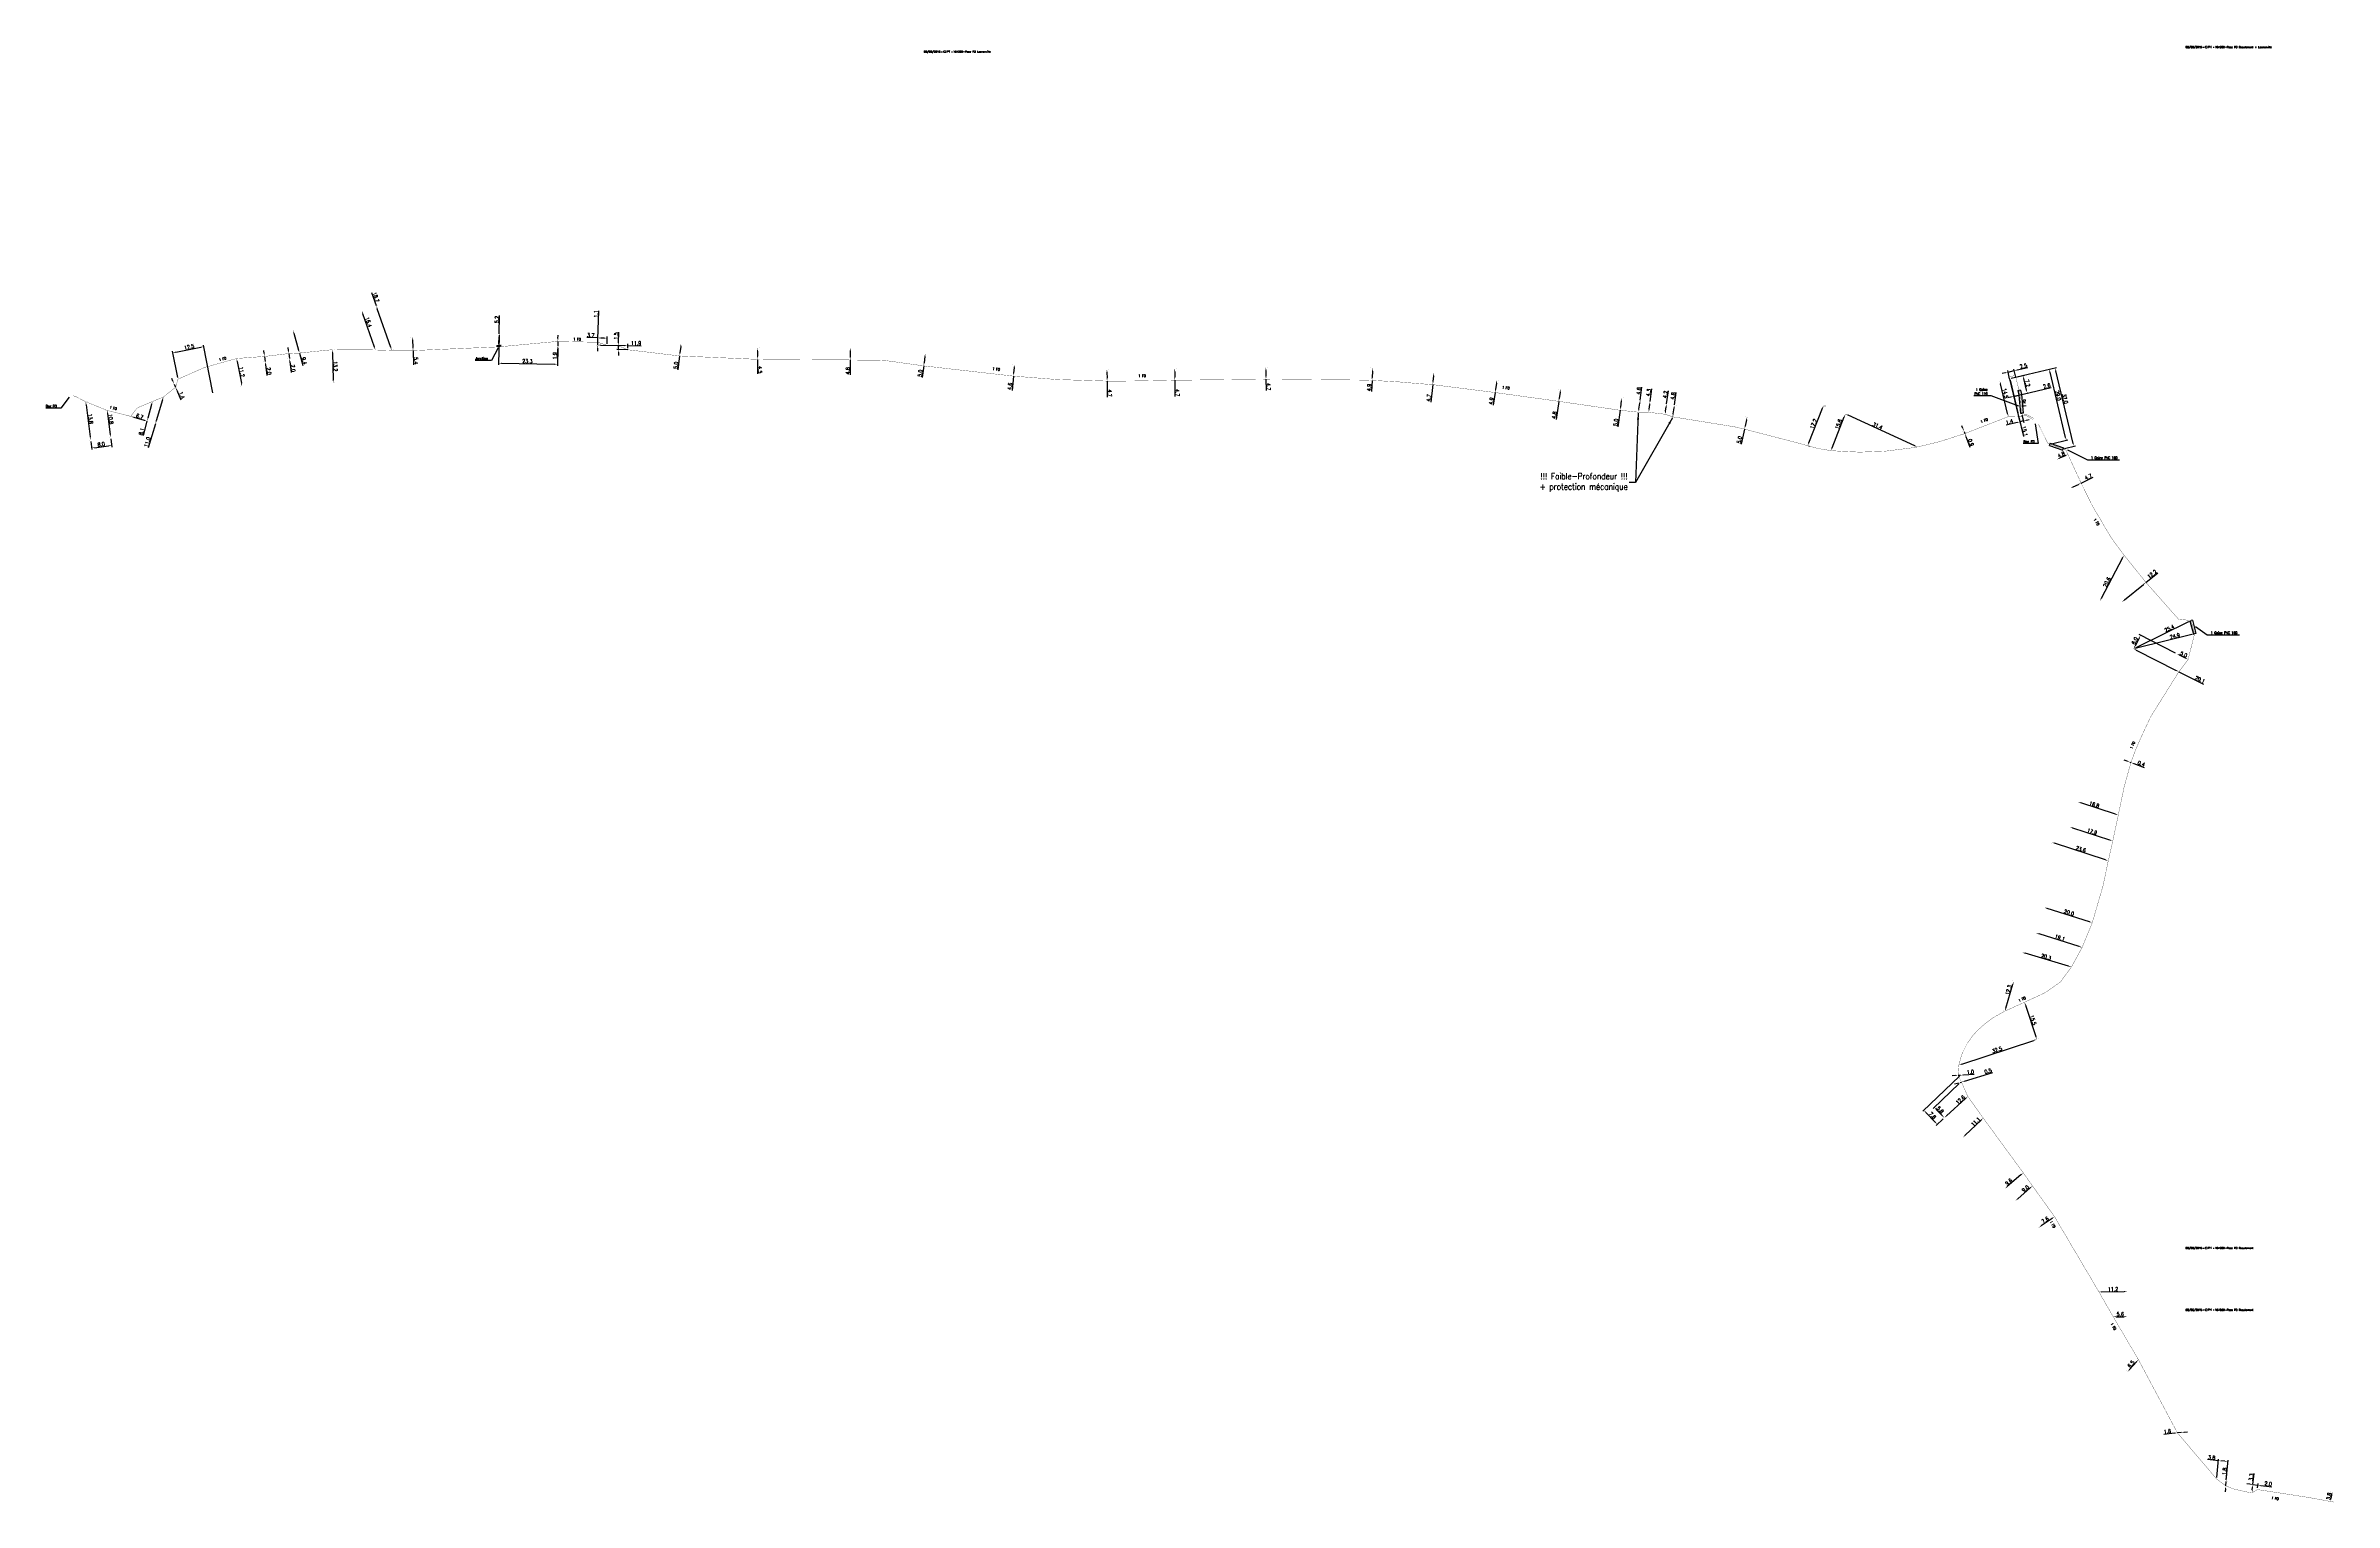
# Model space of a CAD drawing. Header units: millimetres. Extents: x 267093 to 268000, y 120161 to 120739.
import ezdxf
from ezdxf.enums import TextEntityAlignment as Align

# ---------------------------------------------------------------- set-up
doc = ezdxf.new("R2010")
doc.units = ezdxf.units.MM
doc.header["$PDMODE"] = 34
doc.linetypes.add('O_GAINE', pattern=[2000, 1000, 1000])
doc.layers.get('0').update_dxf_attribs({"linetype": 'CONTINUOUS'})
doc.layers.get('Defpoints').update_dxf_attribs({"linetype": 'CONTINUOUS'})
for name, color, linetype in [('O_100', 6, 'ByLayer'), ('O_300', 7, 'CONTINUOUS'), ('O_400', 7, 'CONTINUOUS'), ('O_420', 7, 'CONTINUOUS')]:
    doc.layers.add(name, color=color, linetype=linetype)
doc.layers.add('O_910', color=7, linetype='CONTINUOUS', plot=False)
doc.styles.get("Standard").update_dxf_attribs({"font": 'romans.shx', "width": 0.85})
doc.dimstyles.get("Standard").update_dxf_attribs({"dimtxt": 1.5, "dimasz": 1.2, "dimexe": 0.625, "dimexo": 0.625, "dimgap": 0.25, "dimtad": 1, "dimdec": 1, "dimzin": 0, "dimdsep": 46, "dimtxsty": 'Standard', "dimcen": -0.5, "dimadec": 0, "dimazin": 0, "dimtfac": 1, "dimtdec": 1, "dimtmove": 0, "dimatfit": 3, "dimfxl": 0, "dimtolj": 1, "dimtzin": 0, "dimarcsym": 0})

# ---------------------------------------------------------------- blocks, each defined once
blk = doc.blocks.new('*D0')
at = {"layer": 'Defpoints', "color": 0, "linetype": 'Continuous', "transparency": 16777216}
for p in [(267168.75, 120614.76), (267170.84, 120603.76), (267170.84, 120603.76)]:
    blk.add_point(p, dxfattribs=at)
at = {"layer": 'O_100', "color": 0, "linetype": 'Continuous', "lineweight": -2, "transparency": 16777216}
for p, q in [((267168.13, 120614.64), (267168.13, 120614.64)), ((267168.97, 120613.58), (267170.62, 120604.94)), ((267170.23, 120603.64), (267170.23, 120603.64))]:
    blk.add_line(p, q, dxfattribs=at)
at = {"layer": 'O_100', "color": 0, "linetype": 'Continuous', "transparency": 16777216}
for points in [[(267169.17, 120613.62), (267168.78, 120613.55), (267168.75, 120614.76)], [(267170.81, 120604.98), (267170.42, 120604.9), (267170.84, 120603.76)]]:
    blk.add_solid(points, dxfattribs=at)
at = {"layer": 'O_100', "color": 0, "linetype": 'Continuous', "transparency": 16777216, "insert": (267170.78, 120609.45), "char_height": 1.5, "attachment_point": 5, "rotation": 280.77689}
blk.add_mtext('\\A1;11.2', dxfattribs=at)
blk = doc.blocks.new('*D1')
at = {"layer": 'Defpoints', "color": 0, "linetype": 'Continuous', "transparency": 16777216}
for p in [(267218.39, 120633.63), (267218.39, 120633.63), (267223.75, 120618.13)]:
    blk.add_point(p, dxfattribs=at)
at = {"layer": 'O_100', "color": 0, "linetype": 'Continuous', "lineweight": -2, "transparency": 16777216}
blk.add_line((267223.36, 120619.26), (267218.78, 120632.49), dxfattribs=at)
at = {"layer": 'O_100', "color": 0, "linetype": 'Continuous', "transparency": 16777216}
for points in [[(267218.97, 120632.56), (267218.59, 120632.43), (267218.39, 120633.63)], [(267223.55, 120619.33), (267223.17, 120619.2), (267223.75, 120618.13)]]:
    blk.add_solid(points, dxfattribs=at)
at = {"layer": 'O_100', "color": 0, "linetype": 'Continuous', "transparency": 16777216, "insert": (267221, 120629.15), "char_height": 1.5, "attachment_point": 5, "rotation": 289.09807}
blk.add_mtext('\\A1;16.4', dxfattribs=at)
blk = doc.blocks.new('*D2')
at = {"layer": 'Defpoints', "color": 0, "linetype": 'Continuous', "transparency": 16777216}
for p in [(267272.79, 120624.57), (267272.79, 120624.57), (267272.7, 120619.37)]:
    blk.add_point(p, dxfattribs=at)
at = {"layer": 'O_100', "color": 0, "linetype": 'Continuous', "lineweight": -2, "transparency": 16777216}
for p, q in [((267272.79, 120624.57), (267272.91, 120631.77)), ((267272.72, 120620.57), (267272.77, 120623.37))]:
    blk.add_line(p, q, dxfattribs=at)
at = {"layer": 'O_100', "color": 0, "linetype": 'Continuous', "transparency": 16777216}
for points in [[(267272.57, 120623.37), (267272.97, 120623.37), (267272.79, 120624.57)], [(267272.52, 120620.57), (267272.92, 120620.57), (267272.7, 120619.37)]]:
    blk.add_solid(points, dxfattribs=at)
at = {"layer": 'O_100', "color": 0, "linetype": 'Continuous', "transparency": 16777216, "insert": (267271.88, 120630.21), "char_height": 1.5, "attachment_point": 5, "rotation": 88.9993}
blk.add_mtext('\\A1;5.2', dxfattribs=at)
blk = doc.blocks.new('*D3')
at = {"layer": 'Defpoints', "color": 0, "linetype": 'Continuous', "transparency": 16777216}
for p in [(267206.75, 120618.25), (267207.03, 120605.05), (267207.03, 120605.05)]:
    blk.add_point(p, dxfattribs=at)
at = {"layer": 'O_100', "color": 0, "linetype": 'Continuous', "lineweight": -2, "transparency": 16777216}
for p, q in [((267206.78, 120617.05), (267207.01, 120606.25)), ((267207.38, 120618.26), (267207.38, 120618.26)), ((267207.66, 120605.07), (267207.66, 120605.07))]:
    blk.add_line(p, q, dxfattribs=at)
at = {"layer": 'O_100', "color": 0, "linetype": 'Continuous', "transparency": 16777216}
for points in [[(267206.98, 120617.05), (267206.58, 120617.05), (267206.75, 120618.25)], [(267207.21, 120606.26), (267206.81, 120606.25), (267207.03, 120605.05)]]:
    blk.add_solid(points, dxfattribs=at)
at = {"layer": 'O_100', "color": 0, "linetype": 'Continuous', "transparency": 16777216, "insert": (267207.89, 120611.67), "char_height": 1.5, "attachment_point": 5, "rotation": 271.22023}
blk.add_mtext('\\A1;13.2', dxfattribs=at)
blk = doc.blocks.new('*D4')
at = {"layer": 'Defpoints', "color": 0, "linetype": 'Continuous', "transparency": 16777216}
for p in [(267143.97, 120604.63), (267143.97, 120604.63), (267144.53, 120603.35)]:
    blk.add_point(p, dxfattribs=at)
at = {"layer": 'O_100', "color": 0, "linetype": 'Continuous', "lineweight": -2, "transparency": 16777216}
for p, q in [((267143.49, 120605.73), (267143.01, 120606.83)), ((267143.97, 120604.63), (267144.53, 120603.35)), ((267145.01, 120602.25), (267146.7, 120598.35))]:
    blk.add_line(p, q, dxfattribs=at)
at = {"layer": 'O_100', "color": 0, "linetype": 'Continuous', "transparency": 16777216}
for points in [[(267143.68, 120605.81), (267143.31, 120605.65), (267143.97, 120604.63)], [(267145.19, 120602.33), (267144.82, 120602.17), (267144.53, 120603.35)]]:
    blk.add_solid(points, dxfattribs=at)
at = {"layer": 'O_100', "color": 0, "linetype": 'Continuous', "transparency": 16777216, "insert": (267147.01, 120600.15), "char_height": 1.5, "attachment_point": 5, "rotation": 293.48274}
blk.add_mtext('\\A1;1.4', dxfattribs=at)
blk = doc.blocks.new('*D5')
at = {"layer": 'Defpoints', "color": 0, "linetype": 'Continuous', "transparency": 16777216}
for p in [(267117.45, 120594.18), (267118.81, 120583.46), (267118.81, 120583.46)]:
    blk.add_point(p, dxfattribs=at)
at = {"layer": 'O_100', "color": 0, "linetype": 'Continuous', "lineweight": -2, "transparency": 16777216}
for p, q in [((267116.83, 120594.1), (267116.83, 120594.1)), ((267117.6, 120592.99), (267118.66, 120584.65)), ((267118.19, 120583.38), (267118.19, 120583.38))]:
    blk.add_line(p, q, dxfattribs=at)
at = {"layer": 'O_100', "color": 0, "linetype": 'Continuous', "transparency": 16777216}
for points in [[(267117.8, 120593.01), (267117.4, 120592.96), (267117.45, 120594.18)], [(267118.86, 120584.68), (267118.46, 120584.63), (267118.81, 120583.46)]]:
    blk.add_solid(points, dxfattribs=at)
at = {"layer": 'O_100', "color": 0, "linetype": 'Continuous', "transparency": 16777216, "insert": (267118.89, 120590.76), "char_height": 1.5, "attachment_point": 5, "rotation": 277.2529}
blk.add_mtext('\\A1;10.8', dxfattribs=at)
blk = doc.blocks.new('*D6')
at = {"layer": 'Defpoints', "color": 0, "linetype": 'Continuous', "transparency": 16777216}
for p in [(267110.88, 120582.45), (267118.81, 120583.46), (267119.22, 120580.26)]:
    blk.add_point(p, dxfattribs=at)
at = {"layer": 'O_100', "color": 0, "linetype": 'Continuous', "lineweight": -2, "transparency": 16777216}
for p, q in [((267110.96, 120581.83), (267111.37, 120578.63)), ((267112.48, 120579.4), (267118.03, 120580.11)), ((267118.89, 120582.84), (267119.3, 120579.64))]:
    blk.add_line(p, q, dxfattribs=at)
at = {"layer": 'O_100', "color": 0, "linetype": 'Continuous', "transparency": 16777216}
for points in [[(267112.45, 120579.6), (267112.5, 120579.21), (267111.29, 120579.25)], [(267118.01, 120580.31), (267118.06, 120579.91), (267119.22, 120580.26)]]:
    blk.add_solid(points, dxfattribs=at)
at = {"layer": 'O_100', "color": 0, "linetype": 'Continuous', "transparency": 16777216, "insert": (267115.07, 120580.74), "char_height": 1.5, "attachment_point": 5, "rotation": 7.25719}
blk.add_mtext('\\A1;8.0', dxfattribs=at)
blk = doc.blocks.new('*D7')
at = {"layer": 'Defpoints', "color": 0, "linetype": 'Continuous', "transparency": 16777216}
for p in [(267108.95, 120597.6), (267110.88, 120582.45), (267110.88, 120582.45)]:
    blk.add_point(p, dxfattribs=at)
at = {"layer": 'O_100', "color": 0, "linetype": 'Continuous', "lineweight": -2, "transparency": 16777216}
for p, q in [((267109.1, 120596.4), (267110.73, 120583.64)), ((267109.57, 120597.67), (267109.57, 120597.67)), ((267110.26, 120582.37), (267110.26, 120582.37))]:
    blk.add_line(p, q, dxfattribs=at)
at = {"layer": 'O_100', "color": 0, "linetype": 'Continuous', "transparency": 16777216}
for points in [[(267109.3, 120596.43), (267108.9, 120596.38), (267108.95, 120597.6)], [(267110.93, 120583.67), (267110.53, 120583.62), (267110.88, 120582.45)]]:
    blk.add_solid(points, dxfattribs=at)
at = {"layer": 'O_100', "color": 0, "linetype": 'Continuous', "transparency": 16777216, "insert": (267110.81, 120590.88), "char_height": 1.5, "attachment_point": 5, "rotation": 277.25719}
blk.add_mtext('\\A1;13.8', dxfattribs=at)
blk = doc.blocks.new('*D8')
at = {"layer": 'Defpoints', "color": 0, "linetype": 'Continuous', "transparency": 16777216}
for p in [(267224.11, 120635.61), (267224.12, 120635.61), (267230.23, 120617.94)]:
    blk.add_point(p, dxfattribs=at)
at = {"layer": 'O_100', "color": 0, "linetype": 'Continuous', "lineweight": -2, "transparency": 16777216}
for p, q in [((267224.12, 120635.61), (267222.35, 120640.72)), ((267229.84, 120619.08), (267224.51, 120634.48)), ((267224.7, 120635.82), (267224.71, 120635.82)), ((267230.82, 120618.15), (267230.83, 120618.15))]:
    blk.add_line(p, q, dxfattribs=at)
at = {"layer": 'O_100', "color": 0, "linetype": 'Continuous', "transparency": 16777216}
for points in [[(267224.7, 120634.54), (267224.32, 120634.41), (267224.12, 120635.61)], [(267230.03, 120619.14), (267229.65, 120619.01), (267230.23, 120617.94)]]:
    blk.add_solid(points, dxfattribs=at)
at = {"layer": 'O_100', "color": 0, "linetype": 'Continuous', "transparency": 16777216, "insert": (267223.98, 120639.06), "char_height": 1.5, "attachment_point": 5, "rotation": 289.09807}
blk.add_mtext('\\A1;18.7', dxfattribs=at)
blk = doc.blocks.new('*D9')
at = {"layer": 'Defpoints', "color": 0, "linetype": 'Continuous', "transparency": 16777216}
for p in [(267238.47, 120623.3), (267238.47, 120623.3), (267238.67, 120617.9)]:
    blk.add_point(p, dxfattribs=at)
at = {"layer": 'O_100', "color": 0, "linetype": 'Continuous', "lineweight": -2, "transparency": 16777216}
for p, q in [((267237.84, 120623.27), (267237.84, 120623.27)), ((267238.04, 120617.88), (267238.04, 120617.88)), ((267238.51, 120622.1), (267238.62, 120619.1)), ((267238.67, 120617.9), (267238.88, 120612.25))]:
    blk.add_line(p, q, dxfattribs=at)
at = {"layer": 'O_100', "color": 0, "linetype": 'Continuous', "transparency": 16777216}
for points in [[(267238.71, 120622.1), (267238.31, 120622.09), (267238.47, 120623.3)], [(267238.82, 120619.11), (267238.42, 120619.09), (267238.67, 120617.9)]]:
    blk.add_solid(points, dxfattribs=at)
at = {"layer": 'O_100', "color": 0, "linetype": 'Continuous', "transparency": 16777216, "insert": (267239.82, 120613.9), "char_height": 1.5, "attachment_point": 5, "rotation": 272.13827}
blk.add_mtext('\\A1;5.4', dxfattribs=at)
blk = doc.blocks.new('*D10')
at = {"layer": 'Defpoints', "color": 0, "linetype": 'Continuous', "transparency": 16777216}
for p in [(267189.42, 120616.71), (267189.66, 120614.72), (267189.66, 120614.72)]:
    blk.add_point(p, dxfattribs=at)
at = {"layer": 'O_100', "color": 0, "linetype": 'Continuous', "lineweight": -2, "transparency": 16777216}
for p, q in [((267188.8, 120616.64), (267188.8, 120616.64)), ((267189.04, 120614.65), (267189.04, 120614.65)), ((267189.28, 120617.9), (267189.14, 120619.09)), ((267189.42, 120616.71), (267189.66, 120614.72)), ((267189.8, 120613.53), (267190.32, 120609.19))]:
    blk.add_line(p, q, dxfattribs=at)
at = {"layer": 'O_100', "color": 0, "linetype": 'Continuous', "transparency": 16777216}
for points in [[(267189.48, 120617.93), (267189.08, 120617.88), (267189.42, 120616.71)], [(267190, 120613.56), (267189.6, 120613.51), (267189.66, 120614.72)]]:
    blk.add_solid(points, dxfattribs=at)
at = {"layer": 'O_100', "color": 0, "linetype": 'Continuous', "transparency": 16777216, "insert": (267191.12, 120610.89), "char_height": 1.5, "attachment_point": 5, "rotation": 276.81228}
blk.add_mtext('\\A1;2.0', dxfattribs=at)
blk = doc.blocks.new('*D11')
at = {"layer": 'Defpoints', "color": 0, "linetype": 'Continuous', "transparency": 16777216}
for p in [(267191.11, 120625.97), (267191.11, 120625.97), (267193.64, 120616.92)]:
    blk.add_point(p, dxfattribs=at)
at = {"layer": 'O_100', "color": 0, "linetype": 'Continuous', "lineweight": -2, "transparency": 16777216}
for p, q in [((267191.43, 120624.82), (267193.32, 120618.08)), ((267193.64, 120616.92), (267195.02, 120611.98))]:
    blk.add_line(p, q, dxfattribs=at)
at = {"layer": 'O_100', "color": 0, "linetype": 'Continuous', "transparency": 16777216}
for points in [[(267191.62, 120624.87), (267191.24, 120624.76), (267191.11, 120625.97)], [(267193.51, 120618.13), (267193.12, 120618.02), (267193.64, 120616.92)]]:
    blk.add_solid(points, dxfattribs=at)
at = {"layer": 'O_100', "color": 0, "linetype": 'Continuous', "transparency": 16777216, "insert": (267195.55, 120613.8), "char_height": 1.5, "attachment_point": 5, "rotation": 285.64004}
blk.add_mtext('\\A1;9.4', dxfattribs=at)
blk = doc.blocks.new('*D12')
at = {"layer": 'Defpoints', "color": 0, "linetype": 'Continuous', "transparency": 16777216}
for p in [(267126.81, 120591.8), (267133.23, 120589.9), (267133.23, 120589.9)]:
    blk.add_point(p, dxfattribs=at)
at = {"layer": 'O_100', "color": 0, "linetype": 'Continuous', "lineweight": -2, "transparency": 16777216}
blk.add_line((267127.96, 120591.46), (267132.08, 120590.24), dxfattribs=at)
at = {"layer": 'O_100', "color": 0, "linetype": 'Continuous', "transparency": 16777216}
for points in [[(267128.02, 120591.66), (267127.9, 120591.27), (267126.81, 120591.8)], [(267132.14, 120590.43), (267132.02, 120590.05), (267133.23, 120589.9)]]:
    blk.add_solid(points, dxfattribs=at)
at = {"layer": 'O_100', "color": 0, "linetype": 'Continuous', "transparency": 16777216, "insert": (267130.3, 120591.81), "char_height": 1.5, "attachment_point": 5, "rotation": 343.50899}
blk.add_mtext('\\A1;6.7', dxfattribs=at)
blk = doc.blocks.new('*D13')
at = {"layer": 'Defpoints', "color": 0, "linetype": 'Continuous', "transparency": 16777216}
for p in [(267135.37, 120597.71), (267133.23, 120589.9), (267133.23, 120589.9)]:
    blk.add_point(p, dxfattribs=at)
at = {"layer": 'O_100', "color": 0, "linetype": 'Continuous', "lineweight": -2, "transparency": 16777216}
for p, q in [((267135.05, 120596.56), (267133.55, 120591.06)), ((267133.23, 120589.9), (267131.67, 120584.19))]:
    blk.add_line(p, q, dxfattribs=at)
at = {"layer": 'O_100', "color": 0, "linetype": 'Continuous', "transparency": 16777216}
for points in [[(267134.86, 120596.61), (267135.25, 120596.5), (267135.37, 120597.71)], [(267133.36, 120591.11), (267133.74, 120591.01), (267133.23, 120589.9)]]:
    blk.add_solid(points, dxfattribs=at)
at = {"layer": 'O_100', "color": 0, "linetype": 'Continuous', "transparency": 16777216, "insert": (267131.07, 120585.81), "char_height": 1.5, "attachment_point": 5, "rotation": 74.68102}
blk.add_mtext('\\A1;8.1', dxfattribs=at)
blk = doc.blocks.new('*D14')
at = {"layer": 'Defpoints', "color": 0, "linetype": 'Continuous', "transparency": 16777216}
for p in [(267139.71, 120599.46), (267136.59, 120588.91), (267136.59, 120588.91)]:
    blk.add_point(p, dxfattribs=at)
at = {"layer": 'O_100', "color": 0, "linetype": 'Continuous', "lineweight": -2, "transparency": 16777216}
for p, q in [((267139.37, 120598.3), (267136.93, 120590.06)), ((267136.59, 120588.91), (267133.75, 120579.3))]:
    blk.add_line(p, q, dxfattribs=at)
at = {"layer": 'O_100', "color": 0, "linetype": 'Continuous', "transparency": 16777216}
for points in [[(267139.18, 120598.36), (267139.56, 120598.25), (267139.71, 120599.46)], [(267136.74, 120590.11), (267137.13, 120590), (267136.59, 120588.91)]]:
    blk.add_solid(points, dxfattribs=at)
at = {"layer": 'O_100', "color": 0, "linetype": 'Continuous', "transparency": 16777216, "insert": (267133.39, 120581.6), "char_height": 1.5, "attachment_point": 5, "rotation": 73.52286}
blk.add_mtext('\\A1;11.0', dxfattribs=at)
blk = doc.blocks.new('*D15')
at = {"layer": 'Defpoints', "color": 0, "linetype": 'Continuous', "transparency": 16777216}
for p in [(267155.78, 120619.45), (267145.53, 120606.56), (267159.42, 120600.5)]:
    blk.add_point(p, dxfattribs=at)
at = {"layer": 'O_100', "color": 0, "linetype": 'Continuous', "lineweight": -2, "transparency": 16777216}
for p, q in [((267145.41, 120607.17), (267143.39, 120617.71)), ((267144.68, 120617.32), (267154.6, 120619.22)), ((267159.3, 120601.11), (267155.66, 120620.06))]:
    blk.add_line(p, q, dxfattribs=at)
at = {"layer": 'O_100', "color": 0, "linetype": 'Continuous', "transparency": 16777216}
for points in [[(267144.64, 120617.51), (267144.72, 120617.12), (267143.5, 120617.09)], [(267154.56, 120619.42), (267154.64, 120619.03), (267155.78, 120619.45)]]:
    blk.add_solid(points, dxfattribs=at)
at = {"layer": 'O_100', "color": 0, "linetype": 'Continuous', "transparency": 16777216, "insert": (267149.92, 120619.34), "char_height": 1.5, "attachment_point": 5, "rotation": 10.86734}
blk.add_mtext('\\A1;12.5', dxfattribs=at)
blk = doc.blocks.new('GIS_MODF')
at = {"color": 0, "linetype": 'Continuous', "flags": 128}
for points in [[(-2.26, -0.01), (-1.76, -0.01)], [(1.76, -0.01), (2.26, -0.01)]]:
    blk.add_lwpolyline(points, dxfattribs=at)
at = {"color": 0, "linetype": 'Continuous'}
blk.add_attdef('DATE', text='', height=0.75, dxfattribs=at).set_placement((-2.58, -0.39), align=Align.RIGHT)
at = {"color": 0, "linetype": 'Continuous', "width": 3.590909}
blk.add_attdef('USER', text='', height=0.75, dxfattribs=at).set_placement((-1.52, -0.39), (1.31, -0.39), align=Align.FIT)
at = {"color": 0, "linetype": 'Continuous'}
blk.add_attdef('DESC', (2.53, -0.39), '', height=0.75, dxfattribs=at)
blk = doc.blocks.new('*D16')
at = {"layer": 'Defpoints', "color": 0, "linetype": 'Continuous', "transparency": 16777216}
for p in [(267998.57, 120161.64), (267999.27, 120165.38), (267999.27, 120165.38)]:
    blk.add_point(p, dxfattribs=at)
at = {"layer": 'O_100', "color": 0, "linetype": 'Continuous', "lineweight": -2, "transparency": 16777216}
for p, q in [((267997.96, 120161.76), (267997.96, 120161.76)), ((267998.66, 120165.49), (267998.66, 120165.49)), ((267998.79, 120162.82), (267999.05, 120164.2))]:
    blk.add_line(p, q, dxfattribs=at)
at = {"layer": 'O_100', "color": 0, "linetype": 'Continuous', "transparency": 16777216}
for points in [[(267998.6, 120162.86), (267998.99, 120162.79), (267998.57, 120161.64)], [(267998.86, 120164.24), (267999.25, 120164.16), (267999.27, 120165.38)]]:
    blk.add_solid(points, dxfattribs=at)
at = {"layer": 'O_100', "color": 0, "linetype": 'Continuous', "transparency": 16777216, "insert": (267997.94, 120163.7), "char_height": 1.5, "attachment_point": 5, "rotation": 79.31488}
blk.add_mtext('\\A1;3.8', dxfattribs=at)
blk = doc.blocks.new('*D17')
at = {"layer": 'Defpoints', "color": 0, "linetype": 'Continuous', "transparency": 16777216}
for p in [(267937.9, 120188.84), (267939.49, 120189.01), (267939.49, 120189.01)]:
    blk.add_point(p, dxfattribs=at)
at = {"layer": 'O_100', "color": 0, "linetype": 'Continuous', "lineweight": -2, "transparency": 16777216}
for p, q in [((267936.71, 120188.71), (267932.54, 120188.26)), ((267939.49, 120189.01), (267937.9, 120188.84)), ((267940.69, 120189.14), (267941.88, 120189.27))]:
    blk.add_line(p, q, dxfattribs=at)
at = {"layer": 'O_100', "color": 0, "linetype": 'Continuous', "transparency": 16777216}
for points in [[(267936.69, 120188.91), (267936.73, 120188.51), (267937.9, 120188.84)], [(267940.66, 120189.34), (267940.71, 120188.94), (267939.49, 120189.01)]]:
    blk.add_solid(points, dxfattribs=at)
at = {"layer": 'O_100', "color": 0, "linetype": 'Continuous', "transparency": 16777216, "insert": (267933.92, 120189.42), "char_height": 1.5, "attachment_point": 5, "rotation": 6.19515}
blk.add_mtext('\\A1;1.6', dxfattribs=at)
blk = doc.blocks.new('*D18')
at = {"layer": 'Defpoints', "color": 0, "linetype": 'Continuous', "transparency": 16777216}
for p in [(267957.19, 120169.62), (267957.19, 120169.62), (267957.03, 120167.83)]:
    blk.add_point(p, dxfattribs=at)
at = {"layer": 'O_100', "color": 0, "linetype": 'Continuous', "lineweight": -2, "transparency": 16777216}
for p, q in [((267957.03, 120167.83), (267957.19, 120169.62)), ((267957.3, 120170.82), (267957.68, 120174.99)), ((267957.82, 120169.57), (267957.82, 120169.57)), ((267956.92, 120166.64), (267956.82, 120165.44)), ((267957.65, 120167.78), (267957.65, 120167.78))]:
    blk.add_line(p, q, dxfattribs=at)
at = {"layer": 'O_100', "color": 0, "linetype": 'Continuous', "transparency": 16777216}
for points in [[(267957.1, 120170.84), (267957.5, 120170.8), (267957.19, 120169.62)], [(267956.73, 120166.65), (267957.12, 120166.62), (267957.03, 120167.83)]]:
    blk.add_solid(points, dxfattribs=at)
at = {"layer": 'O_100', "color": 0, "linetype": 'Continuous', "transparency": 16777216, "insert": (267956.55, 120173.59), "char_height": 1.5, "attachment_point": 5, "rotation": 84.84953}
blk.add_mtext('\\A1;1.8', dxfattribs=at)
blk = doc.blocks.new('*D19')
at = {"layer": 'Defpoints', "color": 0, "linetype": 'Continuous', "transparency": 16777216}
for p in [(267873.7, 120280.83), (267873.7, 120280.83), (267880.47, 120286.75)]:
    blk.add_point(p, dxfattribs=at)
at = {"layer": 'O_100', "color": 0, "linetype": 'Continuous', "lineweight": -2, "transparency": 16777216}
blk.add_line((267879.57, 120285.96), (267874.6, 120281.62), dxfattribs=at)
at = {"layer": 'O_100', "color": 0, "linetype": 'Continuous', "transparency": 16777216}
for points in [[(267874.47, 120281.77), (267874.73, 120281.47), (267873.7, 120280.83)], [(267879.44, 120286.11), (267879.7, 120285.81), (267880.47, 120286.75)]]:
    blk.add_solid(points, dxfattribs=at)
at = {"layer": 'O_100', "color": 0, "linetype": 'Continuous', "transparency": 16777216, "insert": (267877.68, 120285.64), "char_height": 1.5, "attachment_point": 5, "rotation": 41.1482}
blk.add_mtext('\\A1;9.0', dxfattribs=at)
blk = doc.blocks.new('*D20')
at = {"layer": 'Defpoints', "color": 0, "linetype": 'Continuous', "transparency": 16777216}
for p in [(267852.91, 120305.98), (267852.91, 120305.98), (267860.94, 120313.64)]:
    blk.add_point(p, dxfattribs=at)
at = {"layer": 'O_100', "color": 0, "linetype": 'Continuous', "lineweight": -2, "transparency": 16777216}
blk.add_line((267860.07, 120312.82), (267853.78, 120306.81), dxfattribs=at)
at = {"layer": 'O_100', "color": 0, "linetype": 'Continuous', "transparency": 16777216}
for points in [[(267853.64, 120306.96), (267853.92, 120306.67), (267852.91, 120305.98)], [(267859.94, 120312.96), (267860.21, 120312.67), (267860.94, 120313.64)]]:
    blk.add_solid(points, dxfattribs=at)
at = {"layer": 'O_100', "color": 0, "linetype": 'Continuous', "transparency": 16777216, "insert": (267857.97, 120312.19), "char_height": 1.5, "attachment_point": 5, "rotation": 43.64253}
blk.add_mtext('\\A1;11.1', dxfattribs=at)
blk = doc.blocks.new('*D21')
at = {"layer": 'Defpoints', "color": 0, "linetype": 'Continuous', "transparency": 16777216}
for p in [(267876.82, 120291.92), (267869.54, 120285.67), (267869.54, 120285.67)]:
    blk.add_point(p, dxfattribs=at)
at = {"layer": 'O_100', "color": 0, "linetype": 'Continuous', "lineweight": -2, "transparency": 16777216}
blk.add_line((267875.91, 120291.14), (267870.45, 120286.45), dxfattribs=at)
at = {"layer": 'O_100', "color": 0, "linetype": 'Continuous', "transparency": 16777216}
for points in [[(267875.78, 120291.29), (267876.04, 120290.99), (267876.82, 120291.92)], [(267870.32, 120286.6), (267870.58, 120286.3), (267869.54, 120285.67)]]:
    blk.add_solid(points, dxfattribs=at)
at = {"layer": 'O_100', "color": 0, "linetype": 'Continuous', "transparency": 16777216, "insert": (267871.07, 120288.3), "char_height": 1.5, "attachment_point": 5, "rotation": 40.6361}
blk.add_mtext('\\A1;9.6', dxfattribs=at)
blk = doc.blocks.new('*D22')
at = {"layer": 'Defpoints', "color": 0, "linetype": 'Continuous', "transparency": 16777216}
for p in [(267873.04, 120367.83), (267873.04, 120367.83), (267869.53, 120356.04)]:
    blk.add_point(p, dxfattribs=at)
at = {"layer": 'O_100', "color": 0, "linetype": 'Continuous', "lineweight": -2, "transparency": 16777216}
for p, q in [((267869.88, 120357.19), (267872.69, 120366.68)), ((267872.44, 120368.01), (267872.44, 120368.01)), ((267868.93, 120356.22), (267868.93, 120356.22))]:
    blk.add_line(p, q, dxfattribs=at)
at = {"layer": 'O_100', "color": 0, "linetype": 'Continuous', "transparency": 16777216}
for points in [[(267872.5, 120366.74), (267872.89, 120366.62), (267873.04, 120367.83)], [(267869.68, 120357.25), (267870.07, 120357.13), (267869.53, 120356.04)]]:
    blk.add_solid(points, dxfattribs=at)
at = {"layer": 'O_100', "color": 0, "linetype": 'Continuous', "transparency": 16777216, "insert": (267870.97, 120364.37), "char_height": 1.5, "attachment_point": 5, "rotation": 73.45633}
blk.add_mtext('\\A1;12.3', dxfattribs=at)
blk = doc.blocks.new('*D23')
at = {"layer": 'Defpoints', "color": 0, "linetype": 'Continuous', "transparency": 16777216}
for p in [(267851.83, 120327.76), (267845.52, 120313.73), (267845.52, 120313.73)]:
    blk.add_point(p, dxfattribs=at)
at = {"layer": 'O_100', "color": 0, "linetype": 'Continuous', "lineweight": -2, "transparency": 16777216}
for p, q in [((267851.38, 120327.33), (267841.07, 120317.49)), ((267842.35, 120317.06), (267844.7, 120314.6))]:
    blk.add_line(p, q, dxfattribs=at)
at = {"layer": 'O_100', "color": 0, "linetype": 'Continuous', "transparency": 16777216}
for points in [[(267842.49, 120317.19), (267842.2, 120316.92), (267841.52, 120317.93)], [(267844.84, 120314.73), (267844.55, 120314.46), (267845.52, 120313.73)]]:
    blk.add_solid(points, dxfattribs=at)
at = {"layer": 'O_100', "color": 0, "linetype": 'Continuous', "transparency": 16777216, "insert": (267843.87, 120316.91), "char_height": 1.5, "attachment_point": 5, "rotation": 313.64085}
blk.add_mtext('\\A1;5.8', dxfattribs=at)
blk = doc.blocks.new('*D24')
at = {"layer": 'Defpoints', "color": 0, "linetype": 'Continuous', "transparency": 16777216}
for p in [(267881.91, 120387), (267881.91, 120387), (267900.13, 120381.27)]:
    blk.add_point(p, dxfattribs=at)
at = {"layer": 'O_100', "color": 0, "linetype": 'Continuous', "lineweight": -2, "transparency": 16777216}
blk.add_line((267898.99, 120381.63), (267883.06, 120386.64), dxfattribs=at)
at = {"layer": 'O_100', "color": 0, "linetype": 'Continuous', "transparency": 16777216}
for points in [[(267883.12, 120386.83), (267883, 120386.45), (267881.91, 120387)], [(267899.05, 120381.83), (267898.93, 120381.44), (267900.13, 120381.27)]]:
    blk.add_solid(points, dxfattribs=at)
at = {"layer": 'O_100', "color": 0, "linetype": 'Continuous', "transparency": 16777216, "insert": (267891.32, 120385.09), "char_height": 1.5, "attachment_point": 5, "rotation": 342.55437}
blk.add_mtext('\\A1;19.1', dxfattribs=at)
blk = doc.blocks.new('*D25')
at = {"layer": 'Defpoints', "color": 0, "linetype": 'Continuous', "transparency": 16777216}
for p in [(267876.44, 120379.29), (267876.44, 120379.29), (267895.9, 120373.51)]:
    blk.add_point(p, dxfattribs=at)
at = {"layer": 'O_100', "color": 0, "linetype": 'Continuous', "lineweight": -2, "transparency": 16777216}
blk.add_line((267894.75, 120373.85), (267877.59, 120378.95), dxfattribs=at)
at = {"layer": 'O_100', "color": 0, "linetype": 'Continuous', "transparency": 16777216}
for points in [[(267877.65, 120379.14), (267877.53, 120378.76), (267876.44, 120379.29)], [(267894.81, 120374.05), (267894.69, 120373.66), (267895.9, 120373.51)]]:
    blk.add_solid(points, dxfattribs=at)
at = {"layer": 'O_100', "color": 0, "linetype": 'Continuous', "transparency": 16777216, "insert": (267885.85, 120377.54), "char_height": 1.5, "attachment_point": 5, "rotation": 343.45332}
blk.add_mtext('\\A1;20.3', dxfattribs=at)
blk = doc.blocks.new('*D26')
at = {"layer": 'Defpoints', "color": 0, "linetype": 'Continuous', "transparency": 16777216}
for p in [(267898.49, 120438.95), (267898.49, 120438.95), (267914.46, 120433.72)]:
    blk.add_point(p, dxfattribs=at)
at = {"layer": 'O_100', "color": 0, "linetype": 'Continuous', "lineweight": -2, "transparency": 16777216}
blk.add_line((267913.32, 120434.09), (267899.63, 120438.57), dxfattribs=at)
at = {"layer": 'O_100', "color": 0, "linetype": 'Continuous', "transparency": 16777216}
for points in [[(267899.7, 120438.76), (267899.57, 120438.38), (267898.49, 120438.95)], [(267913.38, 120434.28), (267913.26, 120433.9), (267914.46, 120433.72)]]:
    blk.add_solid(points, dxfattribs=at)
at = {"layer": 'O_100', "color": 0, "linetype": 'Continuous', "transparency": 16777216, "insert": (267904.94, 120437.89), "char_height": 1.5, "attachment_point": 5, "rotation": 341.85854}
blk.add_mtext('\\A1;16.8', dxfattribs=at)
blk = doc.blocks.new('*D27')
at = {"layer": 'Defpoints', "color": 0, "linetype": 'Continuous', "transparency": 16777216}
for p in [(267920.55, 120499.67), (267920.55, 120499.67), (267938.48, 120490.58)]:
    blk.add_point(p, dxfattribs=at)
at = {"layer": 'O_100', "color": 0, "linetype": 'Continuous', "lineweight": -2, "transparency": 16777216}
for p, q in [((267921.62, 120499.13), (267937.41, 120491.12)), ((267938.48, 120490.58), (267948.18, 120485.65))]:
    blk.add_line(p, q, dxfattribs=at)
at = {"layer": 'O_100', "color": 0, "linetype": 'Continuous', "transparency": 16777216}
for points in [[(267921.71, 120499.31), (267921.53, 120498.95), (267920.55, 120499.67)], [(267937.5, 120491.3), (267937.32, 120490.94), (267938.48, 120490.58)]]:
    blk.add_solid(points, dxfattribs=at)
at = {"layer": 'O_100', "color": 0, "linetype": 'Continuous', "transparency": 16777216, "insert": (267946.84, 120487.45), "char_height": 1.5, "attachment_point": 5, "rotation": 333.09217}
blk.add_mtext('\\A1;20.1', dxfattribs=at)
blk = doc.blocks.new('*D28')
at = {"layer": 'Defpoints', "color": 0, "linetype": 'Continuous', "transparency": 16777216}
for p in [(267920.55, 120499.67), (267920.55, 120499.67), (267937.68, 120497.71)]:
    blk.add_point(p, dxfattribs=at)
at = {"layer": 'O_100', "color": 0, "linetype": 'Continuous', "lineweight": -2, "transparency": 16777216}
for p, q in [((267937.12, 120497.99), (267922.71, 120505.31)), ((267922.73, 120503.95), (267921.1, 120500.74))]:
    blk.add_line(p, q, dxfattribs=at)
at = {"layer": 'O_100', "color": 0, "linetype": 'Continuous', "transparency": 16777216}
for points in [[(267922.55, 120504.04), (267922.9, 120503.86), (267923.27, 120505.02)], [(267920.92, 120500.83), (267921.28, 120500.65), (267920.55, 120499.67)]]:
    blk.add_solid(points, dxfattribs=at)
at = {"layer": 'O_100', "color": 0, "linetype": 'Continuous', "transparency": 16777216, "insert": (267921.02, 120502.8), "char_height": 1.5, "attachment_point": 5, "rotation": 63.09162}
blk.add_mtext('\\A1;6.0', dxfattribs=at)
blk = doc.blocks.new('*D29')
at = {"layer": 'Defpoints', "color": 0, "linetype": 'Continuous', "transparency": 16777216}
for p in [(267937.68, 120497.71), (267937.68, 120497.71), (267942.13, 120495.45)]:
    blk.add_point(p, dxfattribs=at)
at = {"layer": 'O_100', "color": 0, "linetype": 'Continuous', "lineweight": -2, "transparency": 16777216}
blk.add_line((267941.06, 120495.99), (267938.75, 120497.17), dxfattribs=at)
at = {"layer": 'O_100', "color": 0, "linetype": 'Continuous', "transparency": 16777216}
for points in [[(267938.84, 120497.35), (267938.66, 120496.99), (267937.68, 120497.71)], [(267941.15, 120496.17), (267940.97, 120495.81), (267942.13, 120495.45)]]:
    blk.add_solid(points, dxfattribs=at)
at = {"layer": 'O_100', "color": 0, "linetype": 'Continuous', "transparency": 16777216, "insert": (267940.36, 120497.47), "char_height": 1.5, "attachment_point": 5, "rotation": 333.09162}
blk.add_mtext('\\A1;5.0', dxfattribs=at)
blk = doc.blocks.new('*D30')
at = {"layer": 'Defpoints', "color": 0, "linetype": 'Continuous', "transparency": 16777216}
for p in [(267943.35, 120510.87), (267920.55, 120499.67), (267920.55, 120499.67)]:
    blk.add_point(p, dxfattribs=at)
at = {"layer": 'O_100', "color": 0, "linetype": 'Continuous', "lineweight": -2, "transparency": 16777216}
blk.add_line((267942.28, 120510.34), (267921.63, 120500.2), dxfattribs=at)
at = {"layer": 'O_100', "color": 0, "linetype": 'Continuous', "transparency": 16777216}
for points in [[(267942.19, 120510.52), (267942.36, 120510.16), (267943.35, 120510.87)], [(267921.54, 120500.38), (267921.72, 120500.02), (267920.55, 120499.67)]]:
    blk.add_solid(points, dxfattribs=at)
at = {"layer": 'O_100', "color": 0, "linetype": 'Continuous', "transparency": 16777216, "insert": (267934.72, 120507.74), "char_height": 1.5, "attachment_point": 5, "rotation": 26.15632}
blk.add_mtext('\\A1;25.4', dxfattribs=at)
blk = doc.blocks.new('*D31')
at = {"layer": 'Defpoints', "color": 0, "linetype": 'Continuous', "transparency": 16777216}
for p in [(267944.73, 120505.65), (267920.55, 120499.67), (267920.55, 120499.67)]:
    blk.add_point(p, dxfattribs=at)
at = {"layer": 'O_100', "color": 0, "linetype": 'Continuous', "lineweight": -2, "transparency": 16777216}
blk.add_line((267943.56, 120505.36), (267921.72, 120499.96), dxfattribs=at)
at = {"layer": 'O_100', "color": 0, "linetype": 'Continuous', "transparency": 16777216}
for points in [[(267943.51, 120505.56), (267943.61, 120505.17), (267944.73, 120505.65)], [(267921.67, 120500.16), (267921.77, 120499.77), (267920.55, 120499.67)]]:
    blk.add_solid(points, dxfattribs=at)
at = {"layer": 'O_100', "color": 0, "linetype": 'Continuous', "transparency": 16777216, "insert": (267936.9, 120504.75), "char_height": 1.5, "attachment_point": 5, "rotation": 13.88797}
blk.add_mtext('\\A1;24.9', dxfattribs=at)
blk = doc.blocks.new('*D32')
at = {"layer": 'Defpoints', "color": 0, "linetype": 'Continuous', "transparency": 16777216}
for p in [(267967.44, 120165.11), (267967.82, 120168.39), (267967.82, 120168.39)]:
    blk.add_point(p, dxfattribs=at)
at = {"layer": 'O_100', "color": 0, "linetype": 'Continuous', "lineweight": -2, "transparency": 16777216}
for p, q in [((267967.82, 120168.39), (267968.33, 120172.73)), ((267967.58, 120166.3), (267967.68, 120167.2))]:
    blk.add_line(p, q, dxfattribs=at)
at = {"layer": 'O_100', "color": 0, "linetype": 'Continuous', "transparency": 16777216}
for points in [[(267967.38, 120166.32), (267967.78, 120166.28), (267967.44, 120165.11)], [(267967.49, 120167.22), (267967.88, 120167.17), (267967.82, 120168.39)]]:
    blk.add_solid(points, dxfattribs=at)
at = {"layer": 'O_100', "color": 0, "linetype": 'Continuous', "transparency": 16777216, "insert": (267967.15, 120171.27), "char_height": 1.5, "attachment_point": 5, "rotation": 83.36113}
blk.add_mtext('\\A1;3.3', dxfattribs=at)
blk = doc.blocks.new('*D33')
at = {"layer": 'Defpoints', "color": 0, "linetype": 'Continuous', "transparency": 16777216}
for p in [(267906.8, 120244.73), (267918, 120244.9), (267918, 120244.9)]:
    blk.add_point(p, dxfattribs=at)
at = {"layer": 'O_100', "color": 0, "linetype": 'Continuous', "lineweight": -2, "transparency": 16777216}
blk.add_line((267908, 120244.75), (267916.8, 120244.88), dxfattribs=at)
at = {"layer": 'O_100', "color": 0, "linetype": 'Continuous', "transparency": 16777216}
for points in [[(267907.99, 120244.95), (267908, 120244.55), (267906.8, 120244.73)], [(267916.79, 120245.08), (267916.8, 120244.68), (267918, 120244.9)]]:
    blk.add_solid(points, dxfattribs=at)
at = {"layer": 'O_100', "color": 0, "linetype": 'Continuous', "transparency": 16777216, "insert": (267912.38, 120245.81), "char_height": 1.5, "attachment_point": 5, "rotation": 0.8926}
blk.add_mtext('\\A1;11.2', dxfattribs=at)
blk = doc.blocks.new('*D34')
at = {"layer": 'Defpoints', "color": 0, "linetype": 'Continuous', "transparency": 16777216}
for p in [(267912.46, 120234.87), (267918.06, 120234.91), (267918.06, 120234.91)]:
    blk.add_point(p, dxfattribs=at)
at = {"layer": 'O_100', "color": 0, "linetype": 'Continuous', "lineweight": -2, "transparency": 16777216}
blk.add_line((267913.66, 120234.88), (267916.86, 120234.9), dxfattribs=at)
at = {"layer": 'O_100', "color": 0, "linetype": 'Continuous', "transparency": 16777216}
for points in [[(267913.65, 120235.08), (267913.66, 120234.68), (267912.46, 120234.87)], [(267916.85, 120235.1), (267916.86, 120234.7), (267918.06, 120234.91)]]:
    blk.add_solid(points, dxfattribs=at)
at = {"layer": 'O_100', "color": 0, "linetype": 'Continuous', "transparency": 16777216, "insert": (267915.25, 120235.89), "char_height": 1.5, "attachment_point": 5, "rotation": 0.34377}
blk.add_mtext('\\A1;5.6', dxfattribs=at)
blk = doc.blocks.new('*D35')
at = {"layer": 'Defpoints', "color": 0, "linetype": 'Continuous', "transparency": 16777216}
for p in [(267922.44, 120217.89), (267922.44, 120217.89), (267918.13, 120213.03)]:
    blk.add_point(p, dxfattribs=at)
at = {"layer": 'O_100', "color": 0, "linetype": 'Continuous', "lineweight": -2, "transparency": 16777216}
for p, q in [((267918.93, 120213.92), (267921.65, 120216.99)), ((267921.97, 120218.31), (267921.97, 120218.31)), ((267917.66, 120213.44), (267917.66, 120213.44))]:
    blk.add_line(p, q, dxfattribs=at)
at = {"layer": 'O_100', "color": 0, "linetype": 'Continuous', "transparency": 16777216}
for points in [[(267921.5, 120217.13), (267921.8, 120216.86), (267922.44, 120217.89)], [(267918.78, 120214.06), (267919.08, 120213.79), (267918.13, 120213.03)]]:
    blk.add_solid(points, dxfattribs=at)
at = {"layer": 'O_100', "color": 0, "linetype": 'Continuous', "transparency": 16777216, "insert": (267919.54, 120216.12), "char_height": 1.5, "attachment_point": 5, "rotation": 48.47779}
blk.add_mtext('\\A1;6.5', dxfattribs=at)
blk = doc.blocks.new('*D36')
at = {"layer": 'Defpoints', "color": 0, "linetype": 'Continuous', "transparency": 16777216}
for p in [(267882.95, 120270.24), (267882.95, 120270.24), (267889.21, 120274.55)]:
    blk.add_point(p, dxfattribs=at)
at = {"layer": 'O_100', "color": 0, "linetype": 'Continuous', "lineweight": -2, "transparency": 16777216}
blk.add_line((267888.22, 120273.87), (267883.94, 120270.92), dxfattribs=at)
at = {"layer": 'O_100', "color": 0, "linetype": 'Continuous', "transparency": 16777216}
for points in [[(267883.83, 120271.08), (267884.05, 120270.75), (267882.95, 120270.24)], [(267888.11, 120274.03), (267888.33, 120273.7), (267889.21, 120274.55)]]:
    blk.add_solid(points, dxfattribs=at)
at = {"layer": 'O_100', "color": 0, "linetype": 'Continuous', "transparency": 16777216, "insert": (267885.51, 120273.22), "char_height": 1.5, "attachment_point": 5, "rotation": 34.58401}
blk.add_mtext('\\A1;7.6', dxfattribs=at)
blk = doc.blocks.new('*D37')
at = {"layer": 'Defpoints', "color": 0, "linetype": 'Continuous', "transparency": 16777216}
for p in [(267967.82, 120168.39), (267967.82, 120168.39), (267969.6, 120166.38)]:
    blk.add_point(p, dxfattribs=at)
at = {"layer": 'O_100', "color": 0, "linetype": 'Continuous', "lineweight": -2, "transparency": 16777216}
for p, q in [((267966.63, 120168.53), (267965.44, 120168.66)), ((267967.82, 120168.39), (267969.81, 120168.16)), ((267969.68, 120167), (267969.88, 120168.78)), ((267971, 120168.02), (267975.34, 120167.51))]:
    blk.add_line(p, q, dxfattribs=at)
at = {"layer": 'O_100', "color": 0, "linetype": 'Continuous', "transparency": 16777216}
for points in [[(267966.65, 120168.72), (267966.61, 120168.33), (267967.82, 120168.39)], [(267971.02, 120168.22), (267970.98, 120167.82), (267969.81, 120168.16)]]:
    blk.add_solid(points, dxfattribs=at)
at = {"layer": 'O_100', "color": 0, "linetype": 'Continuous', "transparency": 16777216, "insert": (267973.88, 120168.69), "char_height": 1.5, "attachment_point": 5, "rotation": 353.3618}
blk.add_mtext('\\A1;2.0', dxfattribs=at)
blk = doc.blocks.new('*D38')
at = {"layer": 'Defpoints', "color": 0, "linetype": 'Continuous', "transparency": 16777216}
for p in [(267953.47, 120170.55), (267957.19, 120169.62), (267957.94, 120177.45)]:
    blk.add_point(p, dxfattribs=at)
at = {"layer": 'O_100', "color": 0, "linetype": 'Continuous', "lineweight": -2, "transparency": 16777216}
for p, q in [((267954.16, 120177.81), (267949.8, 120178.23)), ((267953.52, 120171.17), (267954.22, 120178.44)), ((267956.74, 120177.57), (267955.35, 120177.7)), ((267957.25, 120170.24), (267958, 120178.07))]:
    blk.add_line(p, q, dxfattribs=at)
at = {"layer": 'O_100', "color": 0, "linetype": 'Continuous', "transparency": 16777216}
for points in [[(267955.37, 120177.9), (267955.33, 120177.5), (267954.16, 120177.81)], [(267956.76, 120177.77), (267956.73, 120177.37), (267957.94, 120177.45)]]:
    blk.add_solid(points, dxfattribs=at)
at = {"layer": 'O_100', "color": 0, "linetype": 'Continuous', "transparency": 16777216, "insert": (267951.48, 120179.07), "char_height": 1.5, "attachment_point": 5, "rotation": 354.56197}
blk.add_mtext('\\A1;3.8', dxfattribs=at)
blk = doc.blocks.new('*D39')
at = {"layer": 'Defpoints', "color": 0, "linetype": 'Continuous', "transparency": 16777216}
for p in [(267854.85, 120322.2), (267845.52, 120313.73), (267845.52, 120313.73)]:
    blk.add_point(p, dxfattribs=at)
at = {"layer": 'O_100', "color": 0, "linetype": 'Continuous', "lineweight": -2, "transparency": 16777216}
blk.add_line((267853.97, 120321.39), (267846.41, 120314.53), dxfattribs=at)
at = {"layer": 'O_100', "color": 0, "linetype": 'Continuous', "transparency": 16777216}
for points in [[(267846.28, 120314.68), (267846.55, 120314.39), (267845.52, 120313.73)], [(267853.83, 120321.54), (267854.1, 120321.24), (267854.85, 120322.2)]]:
    blk.add_solid(points, dxfattribs=at)
at = {"layer": 'O_100', "color": 0, "linetype": 'Continuous', "transparency": 16777216, "insert": (267851.91, 120320.87), "char_height": 1.5, "attachment_point": 5, "rotation": 42.22444}
blk.add_mtext('\\A1;12.6', dxfattribs=at)
blk = doc.blocks.new('*D40')
at = {"layer": 'Defpoints', "color": 0, "linetype": 'Continuous', "transparency": 16777216}
for p in [(267877.31, 120359.55), (267882.16, 120344.82), (267882.16, 120344.82)]:
    blk.add_point(p, dxfattribs=at)
at = {"layer": 'O_100', "color": 0, "linetype": 'Continuous', "lineweight": -2, "transparency": 16777216}
for p, q in [((267877.91, 120359.74), (267877.91, 120359.74)), ((267877.69, 120358.41), (267881.78, 120345.96)), ((267882.75, 120345.02), (267882.75, 120345.02))]:
    blk.add_line(p, q, dxfattribs=at)
at = {"layer": 'O_100', "color": 0, "linetype": 'Continuous', "transparency": 16777216}
for points in [[(267877.88, 120358.47), (267877.5, 120358.35), (267877.31, 120359.55)], [(267881.97, 120346.03), (267881.59, 120345.9), (267882.16, 120344.82)]]:
    blk.add_solid(points, dxfattribs=at)
at = {"layer": 'O_100', "color": 0, "linetype": 'Continuous', "transparency": 16777216, "insert": (267880.68, 120352.5), "char_height": 1.5, "attachment_point": 5, "rotation": 288.20662}
blk.add_mtext('\\A1;15.5', dxfattribs=at)
blk = doc.blocks.new('*D41')
at = {"layer": 'Defpoints', "color": 0, "linetype": 'Continuous', "transparency": 16777216}
for p in [(267882.16, 120344.83), (267882.16, 120344.83), (267851.28, 120334.67)]:
    blk.add_point(p, dxfattribs=at)
at = {"layer": 'O_100', "color": 0, "linetype": 'Continuous', "lineweight": -2, "transparency": 16777216}
blk.add_line((267852.42, 120335.04), (267881.02, 120344.45), dxfattribs=at)
at = {"layer": 'O_100', "color": 0, "linetype": 'Continuous', "transparency": 16777216}
for points in [[(267880.95, 120344.64), (267881.08, 120344.26), (267882.16, 120344.83)], [(267852.36, 120335.23), (267852.49, 120334.85), (267851.28, 120334.67)]]:
    blk.add_solid(points, dxfattribs=at)
at = {"layer": 'O_100', "color": 0, "linetype": 'Continuous', "transparency": 16777216, "insert": (267866.41, 120340.7), "char_height": 1.5, "attachment_point": 5, "rotation": 18.21296}
blk.add_mtext('\\A1;32.5', dxfattribs=at)
blk = doc.blocks.new('*D42')
at = {"layer": 'Defpoints', "color": 0, "linetype": 'Continuous', "transparency": 16777216}
for p in [(267851.98, 120330.66), (267842.79, 120311.12), (267845.52, 120313.73)]:
    blk.add_point(p, dxfattribs=at)
at = {"layer": 'O_100', "color": 0, "linetype": 'Continuous', "lineweight": -2, "transparency": 16777216}
for p, q in [((267851.53, 120330.23), (267836.95, 120316.33)), ((267838.23, 120315.89), (267841.96, 120311.99)), ((267845.07, 120313.3), (267842.34, 120310.69))]:
    blk.add_line(p, q, dxfattribs=at)
at = {"layer": 'O_100', "color": 0, "linetype": 'Continuous', "transparency": 16777216}
for points in [[(267838.38, 120316.03), (267838.09, 120315.76), (267837.4, 120316.76)], [(267842.1, 120312.12), (267841.81, 120311.85), (267842.79, 120311.12)]]:
    blk.add_solid(points, dxfattribs=at)
at = {"layer": 'O_100', "color": 0, "linetype": 'Continuous', "transparency": 16777216, "insert": (267840.82, 120314.63), "char_height": 1.5, "attachment_point": 5, "rotation": 313.64085}
blk.add_mtext('\\A1;7.8', dxfattribs=at)
blk = doc.blocks.new('*D43')
at = {"layer": 'Defpoints', "color": 0, "linetype": 'Continuous', "transparency": 16777216}
for p in [(267851.83, 120327.76), (267851.83, 120327.76), (267852.31, 120327.91)]:
    blk.add_point(p, dxfattribs=at)
at = {"layer": 'O_100', "color": 0, "linetype": 'Continuous', "lineweight": -2, "transparency": 16777216}
for p, q in [((267850.69, 120327.4), (267849.54, 120327.05)), ((267851.83, 120327.76), (267852.31, 120327.91)), ((267853.46, 120328.27), (267864.69, 120331.77))]:
    blk.add_line(p, q, dxfattribs=at)
at = {"layer": 'O_100', "color": 0, "linetype": 'Continuous', "transparency": 16777216}
for points in [[(267850.63, 120327.59), (267850.75, 120327.21), (267851.83, 120327.76)], [(267853.4, 120328.46), (267853.52, 120328.08), (267852.31, 120327.91)]]:
    blk.add_solid(points, dxfattribs=at)
at = {"layer": 'O_100', "color": 0, "linetype": 'Continuous', "transparency": 16777216, "insert": (267862.87, 120332.25), "char_height": 1.5, "attachment_point": 5, "rotation": 17.32878}
blk.add_mtext('\\A1;0.5', dxfattribs=at)
blk = doc.blocks.new('*D44')
at = {"layer": 'Defpoints', "color": 0, "linetype": 'Continuous', "transparency": 16777216}
for p in [(267850.98, 120330.6), (267851.98, 120330.66), (267851.98, 120330.66)]:
    blk.add_point(p, dxfattribs=at)
at = {"layer": 'O_100', "color": 0, "linetype": 'Continuous', "lineweight": -2, "transparency": 16777216}
for p, q in [((267849.78, 120330.52), (267848.59, 120330.44)), ((267850.98, 120330.6), (267851.98, 120330.66)), ((267853.18, 120330.74), (267857.36, 120331.02))]:
    blk.add_line(p, q, dxfattribs=at)
at = {"layer": 'O_100', "color": 0, "linetype": 'Continuous', "transparency": 16777216}
for points in [[(267849.77, 120330.72), (267849.8, 120330.32), (267850.98, 120330.6)], [(267853.16, 120330.94), (267853.19, 120330.54), (267851.98, 120330.66)]]:
    blk.add_solid(points, dxfattribs=at)
at = {"layer": 'O_100', "color": 0, "linetype": 'Continuous', "transparency": 16777216, "insert": (267855.8, 120331.92), "char_height": 1.5, "attachment_point": 5, "rotation": 3.78806}
blk.add_mtext('\\A1;1.0', dxfattribs=at)
blk = doc.blocks.new('*D45')
at = {"layer": 'Defpoints', "color": 0, "linetype": 'Continuous', "transparency": 16777216}
for p in [(267885.09, 120397.13), (267885.09, 120397.13), (267904.18, 120391.13)]:
    blk.add_point(p, dxfattribs=at)
at = {"layer": 'O_100', "color": 0, "linetype": 'Continuous', "lineweight": -2, "transparency": 16777216}
blk.add_line((267903.03, 120391.49), (267886.24, 120396.77), dxfattribs=at)
at = {"layer": 'O_100', "color": 0, "linetype": 'Continuous', "transparency": 16777216}
for points in [[(267886.3, 120396.96), (267886.18, 120396.58), (267885.09, 120397.13)], [(267903.09, 120391.68), (267902.97, 120391.3), (267904.18, 120391.13)]]:
    blk.add_solid(points, dxfattribs=at)
at = {"layer": 'O_100', "color": 0, "linetype": 'Continuous', "transparency": 16777216, "insert": (267894.93, 120395.08), "char_height": 1.5, "attachment_point": 5, "rotation": 342.56531}
blk.add_mtext('\\A1;20.0', dxfattribs=at)
blk = doc.blocks.new('*D46')
at = {"layer": 'Defpoints', "color": 0, "linetype": 'Continuous', "transparency": 16777216}
for p in [(267888.07, 120422.93), (267888.07, 120422.93), (267910.51, 120415.63)]:
    blk.add_point(p, dxfattribs=at)
at = {"layer": 'O_100', "color": 0, "linetype": 'Continuous', "lineweight": -2, "transparency": 16777216}
for p, q in [((267887.87, 120422.34), (267887.87, 120422.34)), ((267909.37, 120416), (267889.21, 120422.56)), ((267910.31, 120415.04), (267910.31, 120415.04))]:
    blk.add_line(p, q, dxfattribs=at)
at = {"layer": 'O_100', "color": 0, "linetype": 'Continuous', "transparency": 16777216}
for points in [[(267889.27, 120422.75), (267889.15, 120422.37), (267888.07, 120422.93)], [(267909.43, 120416.19), (267909.3, 120415.81), (267910.51, 120415.63)]]:
    blk.add_solid(points, dxfattribs=at)
at = {"layer": 'O_100', "color": 0, "linetype": 'Continuous', "transparency": 16777216, "insert": (267899.6, 120420.23), "char_height": 1.5, "attachment_point": 5, "rotation": 341.97458}
blk.add_mtext('\\A1;23.6', dxfattribs=at)
blk = doc.blocks.new('*D47')
at = {"layer": 'Defpoints', "color": 0, "linetype": 'Continuous', "transparency": 16777216}
for p in [(267895.27, 120428.99), (267895.27, 120428.99), (267912.29, 120423.47)]:
    blk.add_point(p, dxfattribs=at)
at = {"layer": 'O_100', "color": 0, "linetype": 'Continuous', "lineweight": -2, "transparency": 16777216}
blk.add_line((267911.15, 120423.84), (267896.41, 120428.62), dxfattribs=at)
at = {"layer": 'O_100', "color": 0, "linetype": 'Continuous', "transparency": 16777216}
for points in [[(267896.47, 120428.81), (267896.35, 120428.43), (267895.27, 120428.99)], [(267911.21, 120424.03), (267911.09, 120423.65), (267912.29, 120423.47)]]:
    blk.add_solid(points, dxfattribs=at)
at = {"layer": 'O_100', "color": 0, "linetype": 'Continuous', "transparency": 16777216, "insert": (267904.09, 120427.18), "char_height": 1.5, "attachment_point": 5, "rotation": 342.04189}
blk.add_mtext('\\A1;17.9', dxfattribs=at)
blk = doc.blocks.new('*D48')
at = {"layer": 'Defpoints', "color": 0, "linetype": 'Continuous', "transparency": 16777216}
for p in [(267919.09, 120454.71), (267919.09, 120454.71), (267919.46, 120454.57)]:
    blk.add_point(p, dxfattribs=at)
at = {"layer": 'O_100', "color": 0, "linetype": 'Continuous', "lineweight": -2, "transparency": 16777216}
for p, q in [((267917.96, 120455.13), (267916.83, 120455.54)), ((267919.09, 120454.71), (267919.46, 120454.57)), ((267920.59, 120454.16), (267924.74, 120452.62))]:
    blk.add_line(p, q, dxfattribs=at)
at = {"layer": 'O_100', "color": 0, "linetype": 'Continuous', "transparency": 16777216}
for points in [[(267918.03, 120455.32), (267917.89, 120454.94), (267919.09, 120454.71)], [(267920.65, 120454.34), (267920.52, 120453.97), (267919.46, 120454.57)]]:
    blk.add_solid(points, dxfattribs=at)
at = {"layer": 'O_100', "color": 0, "linetype": 'Continuous', "transparency": 16777216, "insert": (267923.57, 120454.12), "char_height": 1.5, "attachment_point": 5, "rotation": 339.6866}
blk.add_mtext('\\A1;0.4', dxfattribs=at)
blk = doc.blocks.new('*D49')
at = {"layer": 'Defpoints', "color": 0, "linetype": 'Continuous', "transparency": 16777216}
for p in [(267925.44, 120525.98), (267915.99, 120518.27), (267915.99, 120518.27)]:
    blk.add_point(p, dxfattribs=at)
at = {"layer": 'O_100', "color": 0, "linetype": 'Continuous', "lineweight": -2, "transparency": 16777216}
for p, q in [((267916.92, 120519.03), (267924.51, 120525.22)), ((267925.44, 120525.98), (267930.15, 120529.83))]:
    blk.add_line(p, q, dxfattribs=at)
at = {"layer": 'O_100', "color": 0, "linetype": 'Continuous', "transparency": 16777216}
for points in [[(267924.38, 120525.38), (267924.64, 120525.07), (267925.44, 120525.98)], [(267916.79, 120519.18), (267917.04, 120518.87), (267915.99, 120518.27)]]:
    blk.add_solid(points, dxfattribs=at)
at = {"layer": 'O_100', "color": 0, "linetype": 'Continuous', "transparency": 16777216, "insert": (267927.89, 120529.28), "char_height": 1.5, "attachment_point": 5, "rotation": 39.20977}
blk.add_mtext('\\A1;12.2', dxfattribs=at)
blk = doc.blocks.new('*D50')
at = {"layer": 'Defpoints', "color": 0, "linetype": 'Continuous', "transparency": 16777216}
for p in [(267916.72, 120536.85), (267907.18, 120518.59), (267907.18, 120518.59)]:
    blk.add_point(p, dxfattribs=at)
at = {"layer": 'O_100', "color": 0, "linetype": 'Continuous', "lineweight": -2, "transparency": 16777216}
blk.add_line((267916.16, 120535.78), (267907.74, 120519.65), dxfattribs=at)
at = {"layer": 'O_100', "color": 0, "linetype": 'Continuous', "transparency": 16777216}
for points in [[(267915.99, 120535.87), (267916.34, 120535.69), (267916.72, 120536.85)], [(267907.56, 120519.74), (267907.91, 120519.56), (267907.18, 120518.59)]]:
    blk.add_solid(points, dxfattribs=at)
at = {"layer": 'O_100', "color": 0, "linetype": 'Continuous', "transparency": 16777216, "insert": (267909.96, 120526.06), "char_height": 1.5, "attachment_point": 5, "rotation": 62.42024}
blk.add_mtext('\\A1;20.6', dxfattribs=at)
blk = doc.blocks.new('*D51')
at = {"layer": 'Defpoints', "color": 0, "linetype": 'Continuous', "transparency": 16777216}
for p in [(267895.52, 120563.32), (267895.52, 120563.32), (267899.75, 120565.37)]:
    blk.add_point(p, dxfattribs=at)
at = {"layer": 'O_100', "color": 0, "linetype": 'Continuous', "lineweight": -2, "transparency": 16777216}
for p, q in [((267896.6, 120563.84), (267898.67, 120564.84)), ((267899.75, 120565.37), (267904.46, 120567.65))]:
    blk.add_line(p, q, dxfattribs=at)
at = {"layer": 'O_100', "color": 0, "linetype": 'Continuous', "transparency": 16777216}
for points in [[(267896.51, 120564.02), (267896.69, 120563.66), (267895.52, 120563.32)], [(267898.58, 120565.02), (267898.76, 120564.66), (267899.75, 120565.37)]]:
    blk.add_solid(points, dxfattribs=at)
at = {"layer": 'O_100', "color": 0, "linetype": 'Continuous', "transparency": 16777216, "insert": (267902.6, 120567.86), "char_height": 1.5, "attachment_point": 5, "rotation": 25.78941}
blk.add_mtext('\\A1;4.7', dxfattribs=at)
blk = doc.blocks.new('*D52')
at = {"layer": 'Defpoints', "color": 0, "linetype": 'Continuous', "transparency": 16777216}
for p in [(267890.13, 120574.72), (267890.13, 120574.72), (267894.5, 120576.71)]:
    blk.add_point(p, dxfattribs=at)
at = {"layer": 'O_100', "color": 0, "linetype": 'Continuous', "lineweight": -2, "transparency": 16777216}
blk.add_line((267893.4, 120576.21), (267891.22, 120575.21), dxfattribs=at)
at = {"layer": 'O_100', "color": 0, "linetype": 'Continuous', "transparency": 16777216}
for points in [[(267891.14, 120575.4), (267891.3, 120575.03), (267890.13, 120574.72)], [(267893.32, 120576.39), (267893.49, 120576.03), (267894.5, 120576.71)]]:
    blk.add_solid(points, dxfattribs=at)
at = {"layer": 'O_100', "color": 0, "linetype": 'Continuous', "transparency": 16777216, "insert": (267891.9, 120576.62), "char_height": 1.5, "attachment_point": 5, "rotation": 24.51288}
blk.add_mtext('\\A1;4.8', dxfattribs=at)
blk = doc.blocks.new('*D53')
at = {"layer": 'Defpoints', "color": 0, "linetype": 'Continuous', "transparency": 16777216}
for p in [(267871.41, 120606.75), (267871.41, 120606.75), (267874.92, 120592.07)]:
    blk.add_point(p, dxfattribs=at)
at = {"layer": 'O_100', "color": 0, "linetype": 'Continuous', "lineweight": -2, "transparency": 16777216}
for p, q in [((267871.69, 120605.59), (267874.64, 120593.23)), ((267874.92, 120592.07), (267876.88, 120583.88))]:
    blk.add_line(p, q, dxfattribs=at)
at = {"layer": 'O_100', "color": 0, "linetype": 'Continuous', "transparency": 16777216}
for points in [[(267871.88, 120605.63), (267871.5, 120605.54), (267871.41, 120606.75)], [(267874.84, 120593.28), (267874.45, 120593.19), (267874.92, 120592.07)]]:
    blk.add_solid(points, dxfattribs=at)
at = {"layer": 'O_100', "color": 0, "linetype": 'Continuous', "transparency": 16777216, "insert": (267877.41, 120585.97), "char_height": 1.5, "attachment_point": 5, "rotation": 283.45021}
blk.add_mtext('\\A1;15.1', dxfattribs=at)
blk = doc.blocks.new('*D54')
at = {"layer": 'Defpoints', "color": 0, "linetype": 'Continuous', "transparency": 16777216}
for p in [(267871.41, 120606.75), (267887.13, 120610.51), (267887.35, 120580.75)]:
    blk.add_point(p, dxfattribs=at)
at = {"layer": 'O_100', "color": 0, "linetype": 'Continuous', "lineweight": -2, "transparency": 16777216}
for p, q in [((267872.02, 120606.9), (267887.73, 120610.66)), ((267893.59, 120583.47), (267887.41, 120609.34)), ((267887.95, 120580.89), (267894.48, 120582.45))]:
    blk.add_line(p, q, dxfattribs=at)
at = {"layer": 'O_100', "color": 0, "linetype": 'Continuous', "transparency": 16777216}
for points in [[(267887.6, 120609.39), (267887.21, 120609.3), (267887.13, 120610.51)], [(267893.79, 120583.52), (267893.4, 120583.43), (267893.87, 120582.31)]]:
    blk.add_solid(points, dxfattribs=at)
at = {"layer": 'O_100', "color": 0, "linetype": 'Continuous', "transparency": 16777216, "insert": (267890.65, 120600.08), "char_height": 1.5, "attachment_point": 5, "rotation": 283.45021}
blk.add_mtext('\\A1;29.0', dxfattribs=at)
blk = doc.blocks.new('*D55')
at = {"layer": 'Defpoints', "color": 0, "linetype": 'Continuous', "transparency": 16777216}
for p in [(267871.41, 120606.75), (267889.41, 120611.06), (267892.6, 120578.92)]:
    blk.add_point(p, dxfattribs=at)
at = {"layer": 'O_100', "color": 0, "linetype": 'Continuous', "lineweight": -2, "transparency": 16777216}
for p, q in [((267872.02, 120606.9), (267890.02, 120611.2)), ((267896.58, 120581.1), (267889.69, 120609.89)), ((267893.2, 120579.06), (267897.46, 120580.08))]:
    blk.add_line(p, q, dxfattribs=at)
at = {"layer": 'O_100', "color": 0, "linetype": 'Continuous', "transparency": 16777216}
for points in [[(267889.89, 120609.94), (267889.5, 120609.84), (267889.41, 120611.06)], [(267896.77, 120581.15), (267896.38, 120581.06), (267896.85, 120579.94)]]:
    blk.add_solid(points, dxfattribs=at)
at = {"layer": 'O_100', "color": 0, "linetype": 'Continuous', "transparency": 16777216, "insert": (267893.37, 120598.81), "char_height": 1.5, "attachment_point": 5, "rotation": 283.45021}
blk.add_mtext('\\A1;32.0', dxfattribs=at)
blk = doc.blocks.new('*D56')
at = {"layer": 'Defpoints', "color": 0, "linetype": 'Continuous', "transparency": 16777216}
for p in [(267871.41, 120606.75), (267876.72, 120608.02), (267873.09, 120599.75)]:
    blk.add_point(p, dxfattribs=at)
at = {"layer": 'O_100', "color": 0, "linetype": 'Continuous', "lineweight": -2, "transparency": 16777216}
for p, q in [((267872.02, 120606.9), (267877.33, 120608.17)), ((267878.11, 120602.19), (267877, 120606.85)), ((267873.69, 120599.9), (267879, 120601.16))]:
    blk.add_line(p, q, dxfattribs=at)
at = {"layer": 'O_100', "color": 0, "linetype": 'Continuous', "transparency": 16777216}
for points in [[(267877.19, 120606.9), (267876.8, 120606.81), (267876.72, 120608.02)], [(267878.31, 120602.23), (267877.92, 120602.14), (267878.39, 120601.02)]]:
    blk.add_solid(points, dxfattribs=at)
at = {"layer": 'O_100', "color": 0, "linetype": 'Continuous', "transparency": 16777216, "insert": (267878.47, 120604.99), "char_height": 1.5, "attachment_point": 5, "rotation": 283.45021}
blk.add_mtext('\\A1;7.2', dxfattribs=at)
blk = doc.blocks.new('*D57')
at = {"layer": 'Defpoints', "color": 0, "linetype": 'Continuous', "transparency": 16777216}
for p in [(267871.41, 120606.75), (267873.09, 120599.75), (267875.61, 120600.35)]:
    blk.add_point(p, dxfattribs=at)
at = {"layer": 'O_100', "color": 0, "linetype": 'Continuous', "lineweight": -2, "transparency": 16777216}
for p, q in [((267871.56, 120606.14), (267873.23, 120599.14)), ((267871.92, 120599.47), (267870.75, 120599.19)), ((267873.09, 120599.75), (267875.61, 120600.35)), ((267876.78, 120600.63), (267887.9, 120603.29))]:
    blk.add_line(p, q, dxfattribs=at)
at = {"layer": 'O_100', "color": 0, "linetype": 'Continuous', "transparency": 16777216}
for points in [[(267871.87, 120599.67), (267871.96, 120599.28), (267873.09, 120599.75)], [(267876.73, 120600.83), (267876.83, 120600.44), (267875.61, 120600.35)]]:
    blk.add_solid(points, dxfattribs=at)
at = {"layer": 'O_100', "color": 0, "linetype": 'Continuous', "transparency": 16777216, "insert": (267886.12, 120603.9), "char_height": 1.5, "attachment_point": 5, "rotation": 13.45021}
blk.add_mtext('\\A1;2.6', dxfattribs=at)
blk = doc.blocks.new('*D58')
at = {"layer": 'Defpoints', "color": 0, "linetype": 'Continuous', "transparency": 16777216}
for p in [(267296, 120619.64), (267296, 120619.64), (267296.06, 120621.54)]:
    blk.add_point(p, dxfattribs=at)
at = {"layer": 'O_100', "color": 0, "linetype": 'Continuous', "lineweight": -2, "transparency": 16777216}
for p, q in [((267296.09, 120622.74), (267296.12, 120623.94)), ((267295.97, 120618.44), (267295.86, 120614.31)), ((267296.06, 120621.54), (267296, 120619.64))]:
    blk.add_line(p, q, dxfattribs=at)
at = {"layer": 'O_100', "color": 0, "linetype": 'Continuous', "transparency": 16777216}
for points in [[(267295.89, 120622.74), (267296.29, 120622.73), (267296.06, 120621.54)], [(267295.77, 120618.44), (267296.17, 120618.43), (267296, 120619.64)]]:
    blk.add_solid(points, dxfattribs=at)
at = {"layer": 'O_100', "color": 0, "linetype": 'Continuous', "transparency": 16777216, "insert": (267294.9, 120615.8), "char_height": 1.5, "attachment_point": 5, "rotation": 88.43511}
blk.add_mtext('\\A1;1.9', dxfattribs=at)
blk = doc.blocks.new('*D59')
at = {"layer": 'Defpoints', "color": 0, "linetype": 'Continuous', "transparency": 16777216}
for p in [(267272.79, 120624.57), (267296, 120619.64), (267295.88, 120612.48)]:
    blk.add_point(p, dxfattribs=at)
at = {"layer": 'O_100', "color": 0, "linetype": 'Continuous', "lineweight": -2, "transparency": 16777216}
for p, q in [((267272.78, 120623.94), (267272.57, 120612.26)), ((267295.99, 120619.01), (267295.87, 120611.86)), ((267273.78, 120612.87), (267294.68, 120612.5))]:
    blk.add_line(p, q, dxfattribs=at)
at = {"layer": 'O_100', "color": 0, "linetype": 'Continuous', "transparency": 16777216}
for points in [[(267273.79, 120613.07), (267273.78, 120612.67), (267272.58, 120612.89)], [(267294.68, 120612.7), (267294.68, 120612.3), (267295.88, 120612.48)]]:
    blk.add_solid(points, dxfattribs=at)
at = {"layer": 'O_100', "color": 0, "linetype": 'Continuous', "transparency": 16777216, "insert": (267283.99, 120613.69), "char_height": 1.5, "attachment_point": 5, "rotation": 358.9993}
blk.add_mtext('\\A1;23.3', dxfattribs=at)
blk = doc.blocks.new('*D60')
at = {"layer": 'Defpoints', "color": 0, "linetype": 'Continuous', "transparency": 16777216}
for p in [(267344.31, 120615.77), (267344.89, 120620.74), (267344.89, 120620.74)]:
    blk.add_point(p, dxfattribs=at)
at = {"layer": 'O_100', "color": 0, "linetype": 'Continuous', "lineweight": -2, "transparency": 16777216}
for p, q in [((267344.31, 120615.77), (267343.67, 120610.32)), ((267344.75, 120619.54), (267344.45, 120616.96))]:
    blk.add_line(p, q, dxfattribs=at)
at = {"layer": 'O_100', "color": 0, "linetype": 'Continuous', "transparency": 16777216}
for points in [[(267344.25, 120616.98), (267344.64, 120616.94), (267344.31, 120615.77)], [(267344.55, 120619.57), (267344.95, 120619.52), (267344.89, 120620.74)]]:
    blk.add_solid(points, dxfattribs=at)
at = {"layer": 'O_100', "color": 0, "linetype": 'Continuous', "transparency": 16777216, "insert": (267342.86, 120612.01), "char_height": 1.5, "attachment_point": 5, "rotation": 83.33477}
blk.add_mtext('\\A1;5.0', dxfattribs=at)
blk = doc.blocks.new('*D61')
at = {"layer": 'Defpoints', "color": 0, "linetype": 'Continuous', "transparency": 16777216}
for p in [(267311.85, 120620.08), (267311.85, 120620.08), (267311.89, 120621.18)]:
    blk.add_point(p, dxfattribs=at)
at = {"layer": 'O_100', "color": 0, "linetype": 'Continuous', "lineweight": -2, "transparency": 16777216}
for p, q in [((267311.92, 120622.38), (267312.25, 120633.69)), ((267311.23, 120620.1), (267311.23, 120620.1)), ((267311.26, 120621.2), (267311.26, 120621.2)), ((267311.82, 120618.88), (267311.78, 120617.68)), ((267311.85, 120620.08), (267311.89, 120621.18))]:
    blk.add_line(p, q, dxfattribs=at)
at = {"layer": 'O_100', "color": 0, "linetype": 'Continuous', "transparency": 16777216}
for points in [[(267311.62, 120618.89), (267312.02, 120618.87), (267311.85, 120620.08)], [(267311.72, 120622.38), (267312.12, 120622.37), (267311.89, 120621.18)]]:
    blk.add_solid(points, dxfattribs=at)
at = {"layer": 'O_100', "color": 0, "linetype": 'Continuous', "transparency": 16777216, "insert": (267311.21, 120632.41), "char_height": 1.5, "attachment_point": 5, "rotation": 88.3388}
blk.add_mtext('\\A1;1.1', dxfattribs=at)
blk = doc.blocks.new('*D62')
at = {"layer": 'Defpoints', "color": 0, "linetype": 'Continuous', "transparency": 16777216}
for p in [(267311.85, 120620.08), (267311.85, 120620.08), (267323.73, 120618.22)]:
    blk.add_point(p, dxfattribs=at)
at = {"layer": 'O_100', "color": 0, "linetype": 'Continuous', "lineweight": -2, "transparency": 16777216}
for p, q in [((267313.05, 120620.06), (267322.55, 120619.91)), ((267323.74, 120618.85), (267323.76, 120620.51)), ((267323.75, 120619.89), (267329.09, 120619.8))]:
    blk.add_line(p, q, dxfattribs=at)
at = {"layer": 'O_100', "color": 0, "linetype": 'Continuous', "transparency": 16777216}
for points in [[(267313.06, 120620.26), (267313.05, 120619.86), (267311.85, 120620.08)], [(267322.56, 120620.11), (267322.55, 120619.71), (267323.75, 120619.89)]]:
    blk.add_solid(points, dxfattribs=at)
at = {"layer": 'O_100', "color": 0, "linetype": 'Continuous', "transparency": 16777216, "insert": (267327.04, 120620.84), "char_height": 1.5, "attachment_point": 5, "rotation": 359.08667}
blk.add_mtext('\\A1;11.9', dxfattribs=at)
blk = doc.blocks.new('*D63')
at = {"layer": 'Defpoints', "color": 0, "linetype": 'Continuous', "transparency": 16777216}
for p in [(267311.94, 120622.91), (267311.85, 120620.08), (267315.55, 120619.97)]:
    blk.add_point(p, dxfattribs=at)
at = {"layer": 'O_100', "color": 0, "linetype": 'Continuous', "lineweight": -2, "transparency": 16777216}
for p, q in [((267311.94, 120622.91), (267307.48, 120623.04)), ((267311.87, 120620.7), (267311.95, 120623.53)), ((267314.43, 120622.84), (267313.14, 120622.87)), ((267315.57, 120620.6), (267315.65, 120623.43))]:
    blk.add_line(p, q, dxfattribs=at)
at = {"layer": 'O_100', "color": 0, "linetype": 'Continuous', "transparency": 16777216}
for points in [[(267313.14, 120623.07), (267313.13, 120622.67), (267311.94, 120622.91)], [(267314.44, 120623.04), (267314.43, 120622.64), (267315.63, 120622.8)]]:
    blk.add_solid(points, dxfattribs=at)
at = {"layer": 'O_100', "color": 0, "linetype": 'Continuous', "transparency": 16777216, "insert": (267309.1, 120623.99), "char_height": 1.5, "attachment_point": 5, "rotation": 358.3388}
blk.add_mtext('\\A1;3.7', dxfattribs=at)
blk = doc.blocks.new('*D64')
at = {"layer": 'Defpoints', "color": 0, "linetype": 'Continuous', "transparency": 16777216}
for p in [(267320.1, 120618.28), (267320.12, 120619.78), (267324.35, 120618.21)]:
    blk.add_point(p, dxfattribs=at)
at = {"layer": 'O_100', "color": 0, "linetype": 'Continuous', "lineweight": -2, "transparency": 16777216}
for p, q in [((267320.14, 120620.98), (267320.21, 120625.17)), ((267323.73, 120618.22), (267319.47, 120618.29)), ((267320.08, 120617.08), (267320.06, 120615.88)), ((267320.1, 120618.28), (267320.12, 120619.78))]:
    blk.add_line(p, q, dxfattribs=at)
at = {"layer": 'O_100', "color": 0, "linetype": 'Continuous', "transparency": 16777216}
for points in [[(267319.88, 120617.08), (267320.28, 120617.08), (267320.1, 120618.28)], [(267319.94, 120620.98), (267320.34, 120620.98), (267320.12, 120619.78)]]:
    blk.add_solid(points, dxfattribs=at)
at = {"layer": 'O_100', "color": 0, "linetype": 'Continuous', "transparency": 16777216, "insert": (267319.18, 120623.69), "char_height": 1.5, "attachment_point": 5, "rotation": 89.08667}
blk.add_mtext('\\A1;1.5', dxfattribs=at)
blk = doc.blocks.new('*D65')
at = {"layer": 'Defpoints', "color": 0, "linetype": 'Continuous', "transparency": 16777216}
for p in [(267806.34, 120592.74), (267806.34, 120592.74), (267834.89, 120579.68)]:
    blk.add_point(p, dxfattribs=at)
at = {"layer": 'O_100', "color": 0, "linetype": 'Continuous', "lineweight": -2, "transparency": 16777216}
blk.add_line((267833.8, 120580.18), (267807.43, 120592.24), dxfattribs=at)
at = {"layer": 'O_100', "color": 0, "linetype": 'Continuous', "transparency": 16777216}
for points in [[(267807.51, 120592.42), (267807.34, 120592.06), (267806.34, 120592.74)], [(267833.88, 120580.36), (267833.72, 120580), (267834.89, 120579.68)]]:
    blk.add_solid(points, dxfattribs=at)
at = {"layer": 'O_100', "color": 0, "linetype": 'Continuous', "transparency": 16777216, "insert": (267819.05, 120588.02), "char_height": 1.5, "attachment_point": 5, "rotation": 335.43454}
blk.add_mtext('\\A1;31.4', dxfattribs=at)
blk = doc.blocks.new('*D67')
at = {"layer": 'Defpoints', "color": 0, "linetype": 'Continuous', "transparency": 16777216}
for p in [(267870.79, 120609.35), (267871.41, 120606.75), (267873.84, 120607.33)]:
    blk.add_point(p, dxfattribs=at)
at = {"layer": 'O_100', "color": 0, "linetype": 'Continuous', "lineweight": -2, "transparency": 16777216}
for p, q in [((267869.62, 120609.07), (267868.46, 120608.79)), ((267871.41, 120606.75), (267870.65, 120609.95)), ((267870.79, 120609.35), (267873.22, 120609.93)), ((267873.84, 120607.33), (267873.08, 120610.53)), ((267874.39, 120610.21), (267878.64, 120611.22))]:
    blk.add_line(p, q, dxfattribs=at)
at = {"layer": 'O_100', "color": 0, "linetype": 'Continuous', "transparency": 16777216}
for points in [[(267869.58, 120609.26), (267869.67, 120608.87), (267870.79, 120609.35)], [(267874.34, 120610.4), (267874.44, 120610.01), (267873.22, 120609.93)]]:
    blk.add_solid(points, dxfattribs=at)
at = {"layer": 'O_100', "color": 0, "linetype": 'Continuous', "transparency": 16777216, "insert": (267876.87, 120611.83), "char_height": 1.5, "attachment_point": 5, "rotation": 13.45021}
blk.add_mtext('\\A1;2.5', dxfattribs=at)
blk = doc.blocks.new('*D68')
at = {"layer": 'Defpoints', "color": 0, "linetype": 'Continuous', "transparency": 16777216}
for p in [(267867.52, 120605.82), (267867.52, 120605.82), (267870.89, 120591.72)]:
    blk.add_point(p, dxfattribs=at)
at = {"layer": 'O_100', "color": 0, "linetype": 'Continuous', "lineweight": -2, "transparency": 16777216}
blk.add_line((267870.61, 120592.89), (267867.8, 120604.65), dxfattribs=at)
at = {"layer": 'O_100', "color": 0, "linetype": 'Continuous', "transparency": 16777216}
for points in [[(267867.99, 120604.7), (267867.6, 120604.61), (267867.52, 120605.82)], [(267870.81, 120592.93), (267870.42, 120592.84), (267870.89, 120591.72)]]:
    blk.add_solid(points, dxfattribs=at)
at = {"layer": 'O_100', "color": 0, "linetype": 'Continuous', "transparency": 16777216, "insert": (267869.71, 120600.96), "char_height": 1.5, "attachment_point": 5, "rotation": 283.45021}
blk.add_mtext('\\A1;14.5', dxfattribs=at)
blk = doc.blocks.new('*D69')
at = {"layer": 'Defpoints', "color": 0, "linetype": 'Continuous', "transparency": 16777216}
for p in [(267853.34, 120585.84), (267853.34, 120585.84), (267853.66, 120585)]:
    blk.add_point(p, dxfattribs=at)
at = {"layer": 'O_100', "color": 0, "linetype": 'Continuous', "lineweight": -2, "transparency": 16777216}
for p, q in [((267852.92, 120586.97), (267852.49, 120588.09)), ((267852.76, 120585.62), (267852.76, 120585.62)), ((267853.07, 120584.78), (267853.07, 120584.78)), ((267853.34, 120585.84), (267853.66, 120585)), ((267854.08, 120583.88), (267855.68, 120579.62))]:
    blk.add_line(p, q, dxfattribs=at)
at = {"layer": 'O_100', "color": 0, "linetype": 'Continuous', "transparency": 16777216}
for points in [[(267853.1, 120587.04), (267852.73, 120586.9), (267853.34, 120585.84)], [(267854.27, 120583.95), (267853.89, 120583.81), (267853.66, 120585)]]:
    blk.add_solid(points, dxfattribs=at)
at = {"layer": 'O_100', "color": 0, "linetype": 'Continuous', "transparency": 16777216, "insert": (267856.07, 120581.43), "char_height": 1.5, "attachment_point": 5, "rotation": 290.63683}
blk.add_mtext('\\A1;0.9', dxfattribs=at)
blk = doc.blocks.new('*D70')
at = {"layer": 'Defpoints', "color": 0, "linetype": 'Continuous', "transparency": 16777216}
for p in [(267871.41, 120606.75), (267875.5, 120589.66), (267876.28, 120592.39)]:
    blk.add_point(p, dxfattribs=at)
at = {"layer": 'O_100', "color": 0, "linetype": 'Continuous', "lineweight": -2, "transparency": 16777216}
for p, q in [((267871.41, 120606.75), (267875.64, 120589.05)), ((267874.33, 120589.38), (267870.06, 120588.36)), ((267876.86, 120589.98), (267875.5, 120589.66)), ((267876.28, 120592.39), (267877.01, 120589.38)), ((267878.03, 120590.26), (267879.19, 120590.54))]:
    blk.add_line(p, q, dxfattribs=at)
at = {"layer": 'O_100', "color": 0, "linetype": 'Continuous', "transparency": 16777216}
for points in [[(267874.29, 120589.57), (267874.38, 120589.18), (267875.5, 120589.66)], [(267877.98, 120590.46), (267878.07, 120590.07), (267876.86, 120589.98)]]:
    blk.add_solid(points, dxfattribs=at)
at = {"layer": 'O_100', "color": 0, "linetype": 'Continuous', "transparency": 16777216, "insert": (267871.31, 120589.68), "char_height": 1.5, "attachment_point": 5, "rotation": 13.45021}
blk.add_mtext('\\A1;1.4', dxfattribs=at)
blk = doc.blocks.new('*D71')
at = {"layer": 'Defpoints', "color": 0, "linetype": 'Continuous', "transparency": 16777216}
for p in [(267806.34, 120592.74), (267806.34, 120592.74), (267800.58, 120578.24)]:
    blk.add_point(p, dxfattribs=at)
at = {"layer": 'O_100', "color": 0, "linetype": 'Continuous', "lineweight": -2, "transparency": 16777216}
blk.add_line((267801.03, 120579.35), (267805.89, 120591.62), dxfattribs=at)
at = {"layer": 'O_100', "color": 0, "linetype": 'Continuous', "transparency": 16777216}
for points in [[(267805.71, 120591.7), (267806.08, 120591.55), (267806.34, 120592.74)], [(267800.84, 120579.43), (267801.21, 120579.28), (267800.58, 120578.24)]]:
    blk.add_solid(points, dxfattribs=at)
at = {"layer": 'O_100', "color": 0, "linetype": 'Continuous', "transparency": 16777216, "insert": (267803.64, 120588.65), "char_height": 1.5, "attachment_point": 5, "rotation": 68.37095}
blk.add_mtext('\\A1;15.6', dxfattribs=at)
blk = doc.blocks.new('*D72')
at = {"layer": 'Defpoints', "color": 0, "linetype": 'Continuous', "transparency": 16777216}
for p in [(267797.64, 120596.18), (267797.69, 120596.16), (267791.3, 120580.2)]:
    blk.add_point(p, dxfattribs=at)
at = {"layer": 'O_100', "color": 0, "linetype": 'Continuous', "lineweight": -2, "transparency": 16777216}
for p, q in [((267798.22, 120595.95), (267798.27, 120595.93)), ((267791.8, 120581.29), (267797.25, 120595.05)), ((267791.89, 120579.96), (267791.93, 120579.95))]:
    blk.add_line(p, q, dxfattribs=at)
at = {"layer": 'O_100', "color": 0, "linetype": 'Continuous', "transparency": 16777216}
for points in [[(267797.07, 120595.12), (267797.44, 120594.98), (267797.69, 120596.16)], [(267791.61, 120581.36), (267791.98, 120581.22), (267791.35, 120580.18)]]:
    blk.add_solid(points, dxfattribs=at)
at = {"layer": 'O_100', "color": 0, "linetype": 'Continuous', "transparency": 16777216, "insert": (267793.71, 120588.83), "char_height": 1.5, "attachment_point": 5, "rotation": 68.37095}
blk.add_mtext('\\A1;17.2', dxfattribs=at)
blk = doc.blocks.new('*D73')
at = {"layer": 'Defpoints', "color": 0, "linetype": 'Continuous', "transparency": 16777216}
for p in [(267766.32, 120586.74), (267767.41, 120591.62), (267767.41, 120591.62)]:
    blk.add_point(p, dxfattribs=at)
at = {"layer": 'O_100', "color": 0, "linetype": 'Continuous', "lineweight": -2, "transparency": 16777216}
for p, q in [((267766.32, 120586.74), (267764.97, 120580.74)), ((267765.71, 120586.88), (267765.71, 120586.88)), ((267767.15, 120590.45), (267766.58, 120587.91)), ((267766.81, 120591.76), (267766.81, 120591.76))]:
    blk.add_line(p, q, dxfattribs=at)
at = {"layer": 'O_100', "color": 0, "linetype": 'Continuous', "transparency": 16777216}
for points in [[(267766.38, 120587.96), (267766.78, 120587.87), (267766.32, 120586.74)], [(267766.96, 120590.49), (267767.35, 120590.41), (267767.41, 120591.62)]]:
    blk.add_solid(points, dxfattribs=at)
at = {"layer": 'O_100', "color": 0, "linetype": 'Continuous', "transparency": 16777216, "insert": (267764.34, 120582.51), "char_height": 1.5, "attachment_point": 5, "rotation": 77.30845}
blk.add_mtext('\\A1;5.0', dxfattribs=at)
blk = doc.blocks.new('*D74')
at = {"layer": 'Defpoints', "color": 0, "linetype": 'Continuous', "transparency": 16777216}
for p in [(267717.67, 120599.2), (267717.67, 120599.2), (267717.01, 120594.24)]:
    blk.add_point(p, dxfattribs=at)
at = {"layer": 'O_100', "color": 0, "linetype": 'Continuous', "lineweight": -2, "transparency": 16777216}
for p, q in [((267717.51, 120598.01), (267717.17, 120595.43)), ((267718.29, 120599.11), (267718.29, 120599.11)), ((267717.01, 120594.24), (267716.14, 120587.72))]:
    blk.add_line(p, q, dxfattribs=at)
at = {"layer": 'O_100', "color": 0, "linetype": 'Continuous', "transparency": 16777216}
for points in [[(267716.97, 120595.46), (267717.37, 120595.4), (267717.01, 120594.24)], [(267717.31, 120598.03), (267717.71, 120597.98), (267717.67, 120599.2)]]:
    blk.add_solid(points, dxfattribs=at)
at = {"layer": 'O_100', "color": 0, "linetype": 'Continuous', "transparency": 16777216, "insert": (267715.36, 120589.42), "char_height": 1.5, "attachment_point": 5, "rotation": 82.38649}
blk.add_mtext('\\A1;5.0', dxfattribs=at)
blk = doc.blocks.new('*D75')
at = {"layer": 'Defpoints', "color": 0, "linetype": 'Continuous', "transparency": 16777216}
for p in [(267724.99, 120598.22), (267724.99, 120598.22), (267724.35, 120593.46)]:
    blk.add_point(p, dxfattribs=at)
at = {"layer": 'O_100', "color": 0, "linetype": 'Continuous', "lineweight": -2, "transparency": 16777216}
for p, q in [((267724.51, 120594.65), (267724.83, 120597.03)), ((267724.99, 120598.22), (267725.67, 120603.33))]:
    blk.add_line(p, q, dxfattribs=at)
at = {"layer": 'O_100', "color": 0, "linetype": 'Continuous', "transparency": 16777216}
for points in [[(267724.63, 120597.05), (267725.03, 120597), (267724.99, 120598.22)], [(267724.31, 120594.68), (267724.71, 120594.62), (267724.35, 120593.46)]]:
    blk.add_solid(points, dxfattribs=at)
at = {"layer": 'O_100', "color": 0, "linetype": 'Continuous', "transparency": 16777216, "insert": (267724.47, 120601.89), "char_height": 1.5, "attachment_point": 5, "rotation": 82.38649}
blk.add_mtext('\\A1;4.8', dxfattribs=at)
blk = doc.blocks.new('*D76')
at = {"layer": 'Defpoints', "color": 0, "linetype": 'Continuous', "transparency": 16777216}
for p in [(267728.92, 120597.69), (267728.92, 120597.69), (267728.35, 120593.43)]:
    blk.add_point(p, dxfattribs=at)
at = {"layer": 'O_100', "color": 0, "linetype": 'Continuous', "lineweight": -2, "transparency": 16777216}
for p, q in [((267728.51, 120594.62), (267728.76, 120596.5)), ((267728.92, 120597.69), (267729.6, 120602.69))]:
    blk.add_line(p, q, dxfattribs=at)
at = {"layer": 'O_100', "color": 0, "linetype": 'Continuous', "transparency": 16777216}
for points in [[(267728.56, 120596.53), (267728.96, 120596.47), (267728.92, 120597.69)], [(267728.31, 120594.64), (267728.71, 120594.59), (267728.35, 120593.43)]]:
    blk.add_solid(points, dxfattribs=at)
at = {"layer": 'O_100', "color": 0, "linetype": 'Continuous', "transparency": 16777216, "insert": (267728.39, 120601.25), "char_height": 1.5, "attachment_point": 5, "rotation": 82.30768}
blk.add_mtext('\\A1;4.3', dxfattribs=at)
blk = doc.blocks.new('*D77')
at = {"layer": 'Defpoints', "color": 0, "linetype": 'Continuous', "transparency": 16777216}
for p in [(267735.47, 120596.8), (267735.47, 120596.8), (267734.91, 120592.64)]:
    blk.add_point(p, dxfattribs=at)
at = {"layer": 'O_100', "color": 0, "linetype": 'Continuous', "lineweight": -2, "transparency": 16777216}
for p, q in [((267735.07, 120593.83), (267735.31, 120595.61)), ((267735.47, 120596.8), (267736.17, 120601.92))]:
    blk.add_line(p, q, dxfattribs=at)
at = {"layer": 'O_100', "color": 0, "linetype": 'Continuous', "transparency": 16777216}
for points in [[(267735.12, 120595.64), (267735.51, 120595.59), (267735.47, 120596.8)], [(267734.87, 120593.86), (267735.27, 120593.8), (267734.91, 120592.64)]]:
    blk.add_solid(points, dxfattribs=at)
at = {"layer": 'O_100', "color": 0, "linetype": 'Continuous', "transparency": 16777216, "insert": (267734.96, 120600.48), "char_height": 1.5, "attachment_point": 5, "rotation": 82.30768}
blk.add_mtext('\\A1;4.2', dxfattribs=at)
blk = doc.blocks.new('*D78')
at = {"layer": 'Defpoints', "color": 0, "linetype": 'Continuous', "transparency": 16777216}
for p in [(267738.57, 120596.39), (267738.57, 120596.39), (267737.93, 120591.63)]:
    blk.add_point(p, dxfattribs=at)
at = {"layer": 'O_100', "color": 0, "linetype": 'Continuous', "lineweight": -2, "transparency": 16777216}
for p, q in [((267738.57, 120596.39), (267739.24, 120601.33)), ((267739.19, 120596.3), (267739.19, 120596.3)), ((267738.09, 120592.82), (267738.41, 120595.2)), ((267738.55, 120591.55), (267738.55, 120591.55))]:
    blk.add_line(p, q, dxfattribs=at)
at = {"layer": 'O_100', "color": 0, "linetype": 'Continuous', "transparency": 16777216}
for points in [[(267738.21, 120595.22), (267738.61, 120595.17), (267738.57, 120596.39)], [(267737.89, 120592.84), (267738.29, 120592.79), (267737.93, 120591.63)]]:
    blk.add_solid(points, dxfattribs=at)
at = {"layer": 'O_100', "color": 0, "linetype": 'Continuous', "transparency": 16777216, "insert": (267738.04, 120599.89), "char_height": 1.5, "attachment_point": 5, "rotation": 82.30768}
blk.add_mtext('\\A1;4.8', dxfattribs=at)
blk = doc.blocks.new('*D79')
at = {"layer": 'Defpoints', "color": 0, "linetype": 'Continuous', "transparency": 16777216}
for p in [(267692.74, 120597.77), (267693.42, 120602.52), (267693.42, 120602.52)]:
    blk.add_point(p, dxfattribs=at)
at = {"layer": 'O_100', "color": 0, "linetype": 'Continuous', "lineweight": -2, "transparency": 16777216}
for p, q in [((267692.74, 120597.77), (267691.73, 120590.61)), ((267692.12, 120597.86), (267692.12, 120597.86)), ((267692.8, 120602.61), (267692.8, 120602.61)), ((267693.25, 120601.34), (267692.91, 120598.96))]:
    blk.add_line(p, q, dxfattribs=at)
at = {"layer": 'O_100', "color": 0, "linetype": 'Continuous', "transparency": 16777216}
for points in [[(267692.71, 120598.99), (267693.11, 120598.93), (267692.74, 120597.77)], [(267693.05, 120601.36), (267693.45, 120601.31), (267693.42, 120602.52)]]:
    blk.add_solid(points, dxfattribs=at)
at = {"layer": 'O_100', "color": 0, "linetype": 'Continuous', "transparency": 16777216, "insert": (267690.96, 120592.32), "char_height": 1.5, "attachment_point": 5, "rotation": 81.94926}
blk.add_mtext('\\A1;4.8', dxfattribs=at)
blk = doc.blocks.new('*D80')
at = {"layer": 'Defpoints', "color": 0, "linetype": 'Continuous', "transparency": 16777216}
for p in [(267668.18, 120606.12), (267668.18, 120606.12), (267667.5, 120601.26)]:
    blk.add_point(p, dxfattribs=at)
at = {"layer": 'O_100', "color": 0, "linetype": 'Continuous', "lineweight": -2, "transparency": 16777216}
for p, q in [((267668.01, 120604.93), (267667.67, 120602.45)), ((267668.8, 120606.03), (267668.8, 120606.03)), ((267667.5, 120601.26), (267666.79, 120596.2)), ((267668.12, 120601.18), (267668.12, 120601.18))]:
    blk.add_line(p, q, dxfattribs=at)
at = {"layer": 'O_100', "color": 0, "linetype": 'Continuous', "transparency": 16777216}
for points in [[(267667.82, 120604.96), (267668.21, 120604.9), (267668.18, 120606.12)], [(267667.47, 120602.48), (267667.87, 120602.42), (267667.5, 120601.26)]]:
    blk.add_solid(points, dxfattribs=at)
at = {"layer": 'O_100', "color": 0, "linetype": 'Continuous', "transparency": 16777216, "insert": (267666.02, 120597.88), "char_height": 1.5, "attachment_point": 5, "rotation": 82.04432}
blk.add_mtext('\\A1;4.9', dxfattribs=at)
blk = doc.blocks.new('*D81')
at = {"layer": 'Defpoints', "color": 0, "linetype": 'Continuous', "transparency": 16777216}
for p in [(267643.24, 120609.06), (267643.24, 120609.06), (267642.76, 120604.39)]:
    blk.add_point(p, dxfattribs=at)
at = {"layer": 'O_100', "color": 0, "linetype": 'Continuous', "lineweight": -2, "transparency": 16777216}
for p, q in [((267643.11, 120607.87), (267642.88, 120605.58)), ((267642.76, 120604.39), (267642.06, 120597.45))]:
    blk.add_line(p, q, dxfattribs=at)
at = {"layer": 'O_100', "color": 0, "linetype": 'Continuous', "transparency": 16777216}
for points in [[(267642.68, 120605.6), (267643.08, 120605.56), (267642.76, 120604.39)], [(267642.91, 120607.89), (267643.31, 120607.85), (267643.24, 120609.06)]]:
    blk.add_solid(points, dxfattribs=at)
at = {"layer": 'O_100', "color": 0, "linetype": 'Continuous', "transparency": 16777216, "insert": (267641.22, 120599.13), "char_height": 1.5, "attachment_point": 5, "rotation": 84.2096}
blk.add_mtext('\\A1;4.7', dxfattribs=at)
blk = doc.blocks.new('*D82')
at = {"layer": 'Defpoints', "color": 0, "linetype": 'Continuous', "transparency": 16777216}
for p in [(267618.71, 120606.08), (267618.9, 120610.98), (267618.9, 120610.98)]:
    blk.add_point(p, dxfattribs=at)
at = {"layer": 'O_100', "color": 0, "linetype": 'Continuous', "lineweight": -2, "transparency": 16777216}
for p, q in [((267618.09, 120606.11), (267618.09, 120606.11)), ((267618.28, 120611), (267618.28, 120611)), ((267618.71, 120606.08), (267618.54, 120601.68)), ((267618.86, 120609.78), (267618.76, 120607.28))]:
    blk.add_line(p, q, dxfattribs=at)
at = {"layer": 'O_100', "color": 0, "linetype": 'Continuous', "transparency": 16777216}
for points in [[(267618.56, 120607.29), (267618.96, 120607.27), (267618.71, 120606.08)], [(267618.66, 120609.79), (267619.06, 120609.77), (267618.9, 120610.98)]]:
    blk.add_solid(points, dxfattribs=at)
at = {"layer": 'O_100', "color": 0, "linetype": 'Continuous', "transparency": 16777216, "insert": (267617.6, 120603.27), "char_height": 1.5, "attachment_point": 5, "rotation": 87.77726}
blk.add_mtext('\\A1;4.9', dxfattribs=at)
blk = doc.blocks.new('*D83')
at = {"layer": 'Defpoints', "color": 0, "linetype": 'Continuous', "transparency": 16777216}
for p in [(267576.65, 120611.22), (267576.65, 120611.22), (267576.69, 120606.52)]:
    blk.add_point(p, dxfattribs=at)
at = {"layer": 'O_100', "color": 0, "linetype": 'Continuous', "lineweight": -2, "transparency": 16777216}
for p, q in [((267576.66, 120610.02), (267576.68, 120607.72)), ((267576.69, 120606.52), (267576.72, 120602.02)), ((267577.27, 120611.22), (267577.27, 120611.22)), ((267577.31, 120606.52), (267577.31, 120606.52))]:
    blk.add_line(p, q, dxfattribs=at)
at = {"layer": 'O_100', "color": 0, "linetype": 'Continuous', "transparency": 16777216}
for points in [[(267576.86, 120610.02), (267576.46, 120610.01), (267576.65, 120611.22)], [(267576.88, 120607.72), (267576.48, 120607.71), (267576.69, 120606.52)]]:
    blk.add_solid(points, dxfattribs=at)
at = {"layer": 'O_100', "color": 0, "linetype": 'Continuous', "transparency": 16777216, "insert": (267577.71, 120603.62), "char_height": 1.5, "attachment_point": 5, "rotation": 270.46283}
blk.add_mtext('\\A1;4.7', dxfattribs=at)
blk = doc.blocks.new('*D84')
at = {"layer": 'Defpoints', "color": 0, "linetype": 'Continuous', "transparency": 16777216}
for p in [(267540.49, 120610.84), (267540.5, 120610.84), (267540.55, 120606.14)]:
    blk.add_point(p, dxfattribs=at)
at = {"layer": 'O_100', "color": 0, "linetype": 'Continuous', "lineweight": -2, "transparency": 16777216}
for p, q in [((267540.51, 120609.64), (267540.54, 120607.34)), ((267540.55, 120606.14), (267540.63, 120599.63)), ((267541.12, 120610.85), (267541.12, 120610.85)), ((267541.17, 120606.15), (267541.18, 120606.15))]:
    blk.add_line(p, q, dxfattribs=at)
at = {"layer": 'O_100', "color": 0, "linetype": 'Continuous', "transparency": 16777216}
for points in [[(267540.71, 120609.64), (267540.31, 120609.64), (267540.5, 120610.84)], [(267540.74, 120607.34), (267540.34, 120607.34), (267540.55, 120606.14)]]:
    blk.add_solid(points, dxfattribs=at)
at = {"layer": 'O_100', "color": 0, "linetype": 'Continuous', "transparency": 16777216, "insert": (267541.61, 120601.23), "char_height": 1.5, "attachment_point": 5, "rotation": 270.69477}
blk.add_mtext('\\A1;4.7', dxfattribs=at)
blk = doc.blocks.new('*D85')
at = {"layer": 'Defpoints', "color": 0, "linetype": 'Continuous', "transparency": 16777216}
for p in [(267513.66, 120610.5), (267513.66, 120610.5), (267513.72, 120605.8)]:
    blk.add_point(p, dxfattribs=at)
at = {"layer": 'O_100', "color": 0, "linetype": 'Continuous', "lineweight": -2, "transparency": 16777216}
for p, q in [((267513.68, 120609.3), (267513.71, 120607)), ((267513.72, 120605.8), (267513.8, 120599.42)), ((267514.29, 120610.5), (267514.29, 120610.5)), ((267514.35, 120605.8), (267514.35, 120605.8))]:
    blk.add_line(p, q, dxfattribs=at)
at = {"layer": 'O_100', "color": 0, "linetype": 'Continuous', "transparency": 16777216}
for points in [[(267513.88, 120609.3), (267513.48, 120609.29), (267513.66, 120610.5)], [(267513.91, 120607), (267513.51, 120606.99), (267513.72, 120605.8)]]:
    blk.add_solid(points, dxfattribs=at)
at = {"layer": 'O_100', "color": 0, "linetype": 'Continuous', "transparency": 16777216, "insert": (267514.78, 120601.02), "char_height": 1.5, "attachment_point": 5, "rotation": 270.72885}
blk.add_mtext('\\A1;4.7', dxfattribs=at)
blk = doc.blocks.new('*D86')
at = {"layer": 'Defpoints', "color": 0, "linetype": 'Continuous', "transparency": 16777216}
for p in [(267476.57, 120607.77), (267476.99, 120612.35), (267476.99, 120612.35)]:
    blk.add_point(p, dxfattribs=at)
at = {"layer": 'O_100', "color": 0, "linetype": 'Continuous', "lineweight": -2, "transparency": 16777216}
for p, q in [((267475.95, 120607.83), (267475.95, 120607.83)), ((267476.57, 120607.77), (267476.04, 120602.03)), ((267476.37, 120612.41), (267476.37, 120612.41)), ((267476.88, 120611.15), (267476.68, 120608.96))]:
    blk.add_line(p, q, dxfattribs=at)
at = {"layer": 'O_100', "color": 0, "linetype": 'Continuous', "transparency": 16777216}
for points in [[(267476.48, 120608.98), (267476.88, 120608.94), (267476.57, 120607.77)], [(267476.68, 120611.17), (267477.08, 120611.14), (267476.99, 120612.35)]]:
    blk.add_solid(points, dxfattribs=at)
at = {"layer": 'O_100', "color": 0, "linetype": 'Continuous', "transparency": 16777216, "insert": (267475.19, 120603.7), "char_height": 1.5, "attachment_point": 5, "rotation": 84.70468}
blk.add_mtext('\\A1;4.6', dxfattribs=at)
blk = doc.blocks.new('*D87')
at = {"layer": 'Defpoints', "color": 0, "linetype": 'Continuous', "transparency": 16777216}
for p in [(267441.7, 120616.78), (267441.7, 120616.78), (267441.05, 120611.83)]:
    blk.add_point(p, dxfattribs=at)
at = {"layer": 'O_100', "color": 0, "linetype": 'Continuous', "lineweight": -2, "transparency": 16777216}
for p, q in [((267441.55, 120615.59), (267441.21, 120613.02)), ((267441.05, 120611.83), (267440.44, 120607.18))]:
    blk.add_line(p, q, dxfattribs=at)
at = {"layer": 'O_100', "color": 0, "linetype": 'Continuous', "transparency": 16777216}
for points in [[(267441.35, 120615.62), (267441.75, 120615.57), (267441.7, 120616.78)], [(267441.01, 120613.04), (267441.41, 120612.99), (267441.05, 120611.83)]]:
    blk.add_solid(points, dxfattribs=at)
at = {"layer": 'O_100', "color": 0, "linetype": 'Continuous', "transparency": 16777216, "insert": (267439.66, 120608.88), "char_height": 1.5, "attachment_point": 5, "rotation": 82.52546}
blk.add_mtext('\\A1;5.0', dxfattribs=at)
blk = doc.blocks.new('*D88')
at = {"layer": 'Defpoints', "color": 0, "linetype": 'Continuous', "transparency": 16777216}
for p in [(267411.93, 120614.17), (267411.94, 120618.97), (267411.94, 120618.97)]:
    blk.add_point(p, dxfattribs=at)
at = {"layer": 'O_100', "color": 0, "linetype": 'Continuous', "lineweight": -2, "transparency": 16777216}
for p, q in [((267411.93, 120617.77), (267411.93, 120615.37)), ((267411.93, 120614.17), (267411.93, 120608.27))]:
    blk.add_line(p, q, dxfattribs=at)
at = {"layer": 'O_100', "color": 0, "linetype": 'Continuous', "transparency": 16777216}
for points in [[(267411.73, 120617.77), (267412.13, 120617.77), (267411.94, 120618.97)], [(267411.73, 120615.37), (267412.13, 120615.37), (267411.93, 120614.17)]]:
    blk.add_solid(points, dxfattribs=at)
at = {"layer": 'O_100', "color": 0, "linetype": 'Continuous', "transparency": 16777216, "insert": (267410.93, 120609.85), "char_height": 1.5, "attachment_point": 5, "rotation": 89.94665}
blk.add_mtext('\\A1;4.8', dxfattribs=at)
blk = doc.blocks.new('*D89')
at = {"layer": 'Defpoints', "color": 0, "linetype": 'Continuous', "transparency": 16777216}
for p in [(267375.18, 120618.92), (267375.18, 120618.92), (267375.19, 120614.42)]:
    blk.add_point(p, dxfattribs=at)
at = {"layer": 'O_100', "color": 0, "linetype": 'Continuous', "lineweight": -2, "transparency": 16777216}
for p, q in [((267375.18, 120617.72), (267375.19, 120615.62)), ((267375.19, 120614.42), (267375.2, 120608.72)), ((267375.8, 120618.92), (267375.8, 120618.92)), ((267375.81, 120614.42), (267375.81, 120614.42))]:
    blk.add_line(p, q, dxfattribs=at)
at = {"layer": 'O_100', "color": 0, "linetype": 'Continuous', "transparency": 16777216}
for points in [[(267375.38, 120617.72), (267374.98, 120617.72), (267375.18, 120618.92)], [(267375.39, 120615.62), (267374.99, 120615.62), (267375.19, 120614.42)]]:
    blk.add_solid(points, dxfattribs=at)
at = {"layer": 'O_100', "color": 0, "linetype": 'Continuous', "transparency": 16777216, "insert": (267376.2, 120610.31), "char_height": 1.5, "attachment_point": 5, "rotation": 270.15116}
blk.add_mtext('\\A1;4.5', dxfattribs=at)
blk = doc.blocks.new('O_300_01')
at = {"color": 0, "linetype": 'Continuous'}
blk.add_solid([(-1, 0.75), (-1, 0), (1, 0.75), (1, 0)], dxfattribs=at)
at = {"color": 0, "linetype": 'Continuous', "width": 0.75, "flags": 3}
for tag, p in [('DEF_COUP', (0, -6.75)), ('DEF_TYPE', (0, -9.25)), ('DEF_LEG', (0, -4.25))]:
    blk.add_attdef(tag, text='', height=1.2, dxfattribs=at).set_placement(p, align=Align.MIDDLE)
blk = doc.blocks.new('*D91')
at = {"layer": 'Defpoints', "color": 0, "linetype": 'Continuous', "transparency": 16777216}
for p in [(267179.86, 120615.57), (267180.1, 120613.58), (267180.1, 120613.58)]:
    blk.add_point(p, dxfattribs=at)
at = {"layer": 'O_100', "color": 0, "linetype": 'Continuous', "lineweight": -2, "transparency": 16777216}
for p, q in [((267179.24, 120615.49), (267179.24, 120615.49)), ((267179.72, 120616.76), (267179.58, 120617.95)), ((267179.86, 120615.57), (267180.1, 120613.58)), ((267179.48, 120613.51), (267179.48, 120613.51)), ((267180.24, 120612.39), (267180.76, 120608.05))]:
    blk.add_line(p, q, dxfattribs=at)
at = {"layer": 'O_100', "color": 0, "linetype": 'Continuous', "transparency": 16777216}
for points in [[(267179.92, 120616.78), (267179.52, 120616.73), (267179.86, 120615.57)], [(267180.44, 120612.41), (267180.04, 120612.37), (267180.1, 120613.58)]]:
    blk.add_solid(points, dxfattribs=at)
at = {"layer": 'O_100', "color": 0, "linetype": 'Continuous', "transparency": 16777216, "insert": (267181.57, 120609.74), "char_height": 1.5, "attachment_point": 5, "rotation": 276.82366}
blk.add_mtext('\\A1;2.0', dxfattribs=at)

msp = doc.modelspace()

# ---------------------------------------------------------------- linework, layer by layer
at = {"layer": 'O_100', "linetype": 'O_GAINE', "ltscale": 0.5, "const_width": 0.1}
for points in [[(267880.55, 120590.61), (267880.47, 120590.68), (267879.31, 120591.35), (267878.22, 120592, 0.157141), (267877.92, 120592.07), (267875.84, 120591.89, -0.012671), (267875.81, 120591.89), (267870.98, 120591.72, 0.084327), (267870.81, 120591.69), (267853.66, 120585), (267853.66, 120585), (267843.47, 120581.75), (267837.69, 120580.34), (267834.89, 120579.68), (267832.35, 120579.29), (267821.76, 120577.97), (267811.97, 120577.63), (267805.11, 120577.93), (267800.58, 120578.24), (267795.51, 120579.06), (267791.3, 120580.2), (267786.72, 120581.47), (267766.32, 120586.74), (267762.48, 120587.65), (267737.93, 120591.63), (267734.91, 120592.64), (267734.91, 120592.64), (267728.35, 120593.43), (267724.35, 120593.46), (267717.01, 120594.24), (267703.23, 120596.24), (267692.74, 120597.77), (267667.5, 120601.26), (267667.5, 120601.26), (267642.76, 120604.39), (267642.76, 120604.39), (267635.93, 120604.9), (267629.42, 120605.47), (267618.71, 120606.08), (267613.99, 120606.21), (267584.02, 120606.47), (267576.69, 120606.52), (267540.55, 120606.14), (267540.55, 120606.14), (267523.16, 120605.82), (267513.72, 120605.8), (267493.95, 120606.41), (267493.95, 120606.41), (267493.95, 120606.41), (267476.57, 120607.77), (267464.03, 120609.2), (267441.05, 120611.83), (267425.98, 120613.93), (267423.71, 120614.05, 0.010289), (267423.69, 120614.05), (267411.93, 120614.17), (267375.19, 120614.42), (267344.31, 120615.77), (267323.75, 120618.22, -0.023186), (267323.7, 120618.23), (267320.2, 120619.74, 0.092317), (267320.03, 120619.79), (267315.6, 120619.97, -0.043309), (267315.51, 120619.99), (267311.96, 120621.16, 0.073949), (267311.81, 120621.18), (267296.08, 120621.54, 0.028824), (267296.03, 120621.54), (267272.7, 120619.37), (267238.67, 120617.9), (267230.24, 120617.94, -0.006057), (267230.23, 120617.94), (267223.77, 120618.13, 0.017343), (267223.73, 120618.13), (267206.78, 120618.25, 0.027025), (267206.73, 120618.25), (267193.64, 120616.92), (267189.42, 120616.71), (267179.86, 120615.57), (267168.75, 120614.76), (267156, 120611.19), (267145.53, 120606.56), (267144.53, 120603.35), (267139.71, 120599.46), (267135.37, 120597.71), (267129.46, 120595.21, 0.131892), (267129.26, 120595.05), (267127.01, 120592.07, -0.301956), (267126.49, 120591.89), (267117.45, 120594.18), (267108.95, 120597.6), (267105.13, 120599.6), (267103.94, 120600.02)], [(267875.61, 120600.35), (267876.24, 120592.93, 0.414757), (267876.78, 120592.48), (267877.88, 120592.57, -0.157141), (267878.47, 120592.43), (267879.56, 120591.78), (267880.79, 120591.08), (267880.91, 120590.95)], [(267882.8, 120588.61), (267882.88, 120588.52, -0.075638), (267882.96, 120588.4), (267886.53, 120581.18, 0.196676), (267886.81, 120580.93), (267893.45, 120578.62, -0.203792), (267893.74, 120578.36), (267894.5, 120576.71), (267899.75, 120565.37), (267904.01, 120556.7), (267911.53, 120543.88), (267916.71, 120536.85, 0.010081), (267916.73, 120536.84), (267925.43, 120525.99, 0.011949), (267925.45, 120525.97), (267938.36, 120511.38), (267943.01, 120510.91, -0.312537), (267943.44, 120510.53), (267944.69, 120505.77, -0.127193), (267944.69, 120505.52), (267942.16, 120495.55, -0.099051), (267942.07, 120495.37), (267938.49, 120490.59, 0.021121), (267938.47, 120490.56), (267927.28, 120472.69), (267923.4, 120464.37), (267921.4, 120459.8), (267919.47, 120454.59, 0.021411), (267919.45, 120454.55), (267916.74, 120444.69), (267914.46, 120433.72), (267912.29, 120423.47), (267910.51, 120415.63, 0.004065), (267910.51, 120415.63), (267908.41, 120405.68), (267904.18, 120391.16, -0.026441), (267904.17, 120391.11), (267900.13, 120381.27), (267895.9, 120373.51), (267891.54, 120367.59), (267885.56, 120363.39), (267877.31, 120359.55), (267869.55, 120356.05, 0.020373), (267869.52, 120356.03), (267864.91, 120353.48), (267861.36, 120350.8), (267858.71, 120348.43), (267856.99, 120346.53), (267854.62, 120343.3), (267852.43, 120338.87), (267851.28, 120334.67), (267850.99, 120330.73, 0.134479), (267851.04, 120330.47), (267852.31, 120327.92, -0.010428), (267852.32, 120327.9), (267854.83, 120322.24, 0.05006), (267854.88, 120322.15), (267860.94, 120313.64), (267876.82, 120291.92), (267880.47, 120286.75), (267889.21, 120274.55), (267906.8, 120244.73, -0.002879), (267906.8, 120244.72), (267912.46, 120234.87), (267922.44, 120217.9, -0.010611), (267922.45, 120217.88), (267937.88, 120188.89, 0.054026), (267937.94, 120188.8), (267953.43, 120170.59, 0.053696), (267953.51, 120170.52), (267956.98, 120167.87, 0.070697), (267957.1, 120167.81), (267960.27, 120166.58), (267965.25, 120165.45), (267967.26, 120165.14, 0.173597), (267967.6, 120165.2), (267969.45, 120166.29, -0.172909), (267969.78, 120166.35), (267989.8, 120163.26), (267998.57, 120161.64), (268000, 120161.39)]]:
    msp.add_lwpolyline(points, format="xyb", dxfattribs=at)
at = {"layer": 'O_100', "linetype": 'O_GAINE', "ltscale": 0.5}
msp.add_lwpolyline([(267871.24, 120607.48, 0.1, 0.1, 0), (267873.18, 120607.95, 0.1, 0.1, -0.410152), (267873.78, 120607.58, 0.1, 0.1, 0), (267873.84, 120607.33, 0.1, 0.1, 0), (267875.61, 120600.35, 0, 0, 0)], format="xyseb", dxfattribs=at)
at = {"layer": 'O_400', "color": 7, "linetype": 'CONTINUOUS'}
for p, q in [((267874.68, 120602.01), (267875.16, 120602.13)), ((267874.68, 120602.01), (267875.12, 120600.27)), ((267875.12, 120600.27), (267875.73, 120593.03)), ((267875.65, 120602.25), (267875.16, 120602.13)), ((267875.65, 120602.25), (267876.11, 120600.44)), ((267876.11, 120600.44), (267876.73, 120593.11)), ((267875.73, 120593.03), (267876.23, 120593.07)), ((267876.73, 120593.11), (267876.23, 120593.07)), ((267887.18, 120580.27), (267887.35, 120580.75)), ((267887.18, 120580.27), (267892.43, 120578.44)), ((267887.51, 120581.22), (267887.35, 120580.75)), ((267887.51, 120581.22), (267892.76, 120579.39)), ((267892.43, 120578.44), (267892.6, 120578.92)), ((267892.76, 120579.39), (267892.6, 120578.92)), ((267942.87, 120510.74), (267943.35, 120510.87)), ((267942.87, 120510.74), (267944.24, 120505.52)), ((267943.84, 120511), (267943.35, 120510.87)), ((267943.84, 120511), (267945.21, 120505.78)), ((267944.24, 120505.52), (267944.73, 120505.65)), ((267945.21, 120505.78), (267944.73, 120505.65))]:
    msp.add_line(p, q, dxfattribs=at)

# ---------------------------------------------------------------- block references
at = {"layer": 'O_300', "ltscale": 0.5, "rotation": 5.302883325535238}
msp.add_blockref('O_300_01', (267272.7, 120619.37), dxfattribs=at)
at = {"layer": 'O_910'}
ref = msp.add_blockref('GIS_MODF', (267450.25, 120736.38), dxfattribs=at)
ref.add_attrib('DATE', '08/06/2015', dxfattribs={"layer": '0', "color": 0, "linetype": 'Continuous', "height": 0.75}).set_placement((267447.67, 120736), align=Align.RIGHT)
ref.add_attrib('USER', 'CPi', dxfattribs={"layer": '0', "color": 0, "linetype": 'Continuous', "height": 0.75, "width": 1.680851}).set_placement((267448.74, 120736), (267451.56, 120736), align=Align.FIT)
ref.add_attrib('DESC', '164269-Pose FO Lasnenville', (267452.78, 120736), dxfattribs={"layer": '0', "color": 0, "linetype": 'Continuous', "height": 0.75})
ref = msp.add_blockref('GIS_MODF', (267950.25, 120738.23), dxfattribs=at)
ref.add_attrib('DATE', '08/06/2015', dxfattribs={"layer": '0', "color": 0, "linetype": 'Continuous', "height": 0.75}).set_placement((267947.67, 120737.84), align=Align.RIGHT)
ref.add_attrib('USER', 'CPi', dxfattribs={"layer": '0', "color": 0, "linetype": 'Continuous', "height": 0.75, "width": 1.680851}).set_placement((267948.74, 120737.84), (267951.56, 120737.84), align=Align.FIT)
ref.add_attrib('DESC', '164269-Pose FO Reculemont + Lasnenville', (267952.78, 120737.84), dxfattribs={"layer": '0', "color": 0, "linetype": 'Continuous', "height": 0.75})
ref = msp.add_blockref('GIS_MODF', (267950.25, 120262.13), dxfattribs=at)
ref.add_attrib('DATE', '08/06/2015', dxfattribs={"layer": '0', "color": 0, "linetype": 'Continuous', "height": 0.75}).set_placement((267947.67, 120261.74), align=Align.RIGHT)
ref.add_attrib('USER', 'CPi', dxfattribs={"layer": '0', "color": 0, "linetype": 'Continuous', "height": 0.75, "width": 1.680851}).set_placement((267948.74, 120261.74), (267951.56, 120261.74), align=Align.FIT)
ref.add_attrib('DESC', '164269-Pose FO Reculemont', (267952.78, 120261.74), dxfattribs={"layer": '0', "color": 0, "linetype": 'Continuous', "height": 0.75})
ref = msp.add_blockref('GIS_MODF', (267950.25, 120237.59), dxfattribs=at)
ref.add_attrib('DATE', '08/06/2015', dxfattribs={"layer": '0', "color": 0, "linetype": 'Continuous', "height": 0.75}).set_placement((267947.67, 120237.2), align=Align.RIGHT)
ref.add_attrib('USER', 'CPi', dxfattribs={"layer": '0', "color": 0, "linetype": 'Continuous', "height": 0.75, "width": 1.680851}).set_placement((267948.74, 120237.2), (267951.56, 120237.2), align=Align.FIT)
ref.add_attrib('DESC', '164269-Pose FO Reculemont', (267952.78, 120237.2), dxfattribs={"layer": '0', "color": 0, "linetype": 'Continuous', "height": 0.75})

# ---------------------------------------------------------------- texts
at = {"layer": 'O_100', "linetype": 'O_GAINE', "ltscale": 0.5, "width": 0.85}
for rotation, p in [(358.69875, (267302.25, 120621.92)), (353.50562, (267468.31, 120610.2)), (345.77856, (267118.32, 120594.97)), (352.12283, (267670.28, 120602.83)), (94.81307, (267877.96, 120595.63)), (21.2962, (267860.19, 120589.11)), (300.37955, (267904.68, 120550.94))]:
    msp.add_text('1 FO', height=1, rotation=rotation, dxfattribs=at).set_placement(p)
at = {"layer": 'O_100', "linetype": 'O_GAINE', "width": 0.85}
msp.add_text('1 FO', height=1, rotation=15.66362, dxfattribs=at).set_placement((267163.17, 120614.55), align=Align.MIDDLE)
at = {"layer": 'O_100', "linetype": 'O_GAINE', "ltscale": 0.5, "width": 0.85}
msp.add_text('1 FO', height=1, dxfattribs=at).set_placement((267526.16, 120607.39))
at = {"layer": 'O_100', "linetype": 'O_GAINE', "width": 0.85}
for rotation, p in [(65.67054, (267920.03, 120459.94)), (24.58522, (267875.25, 120359.69)), (300.45423, (267887.27, 120272.48)), (300.45423, (267911.38, 120232)), (351.20678, (267975.09, 120162.6))]:
    msp.add_text('1 FO', height=1, rotation=rotation, dxfattribs=at).set_placement(p)
at = {"layer": 'O_100', "char_height": 1}
for s, insert, attachment_point in [('Bac FO', (267093.11, 120595.82), 4), ('Bac FO ', (267881.29, 120581.77), 6)]:
    msp.add_mtext(s, dxfattribs=dict(at, insert=insert, attachment_point=attachment_point))
at = {"layer": 'O_300', "linetype": 'Continuous', "insert": (267268.29, 120614.76), "char_height": 1, "attachment_point": 6}
msp.add_mtext('Jonction', dxfattribs=at)
at = {"layer": 'O_400', "char_height": 1}
for s, insert, attachment_point in [('1 Gaine \\PPVC 110 ', (267862.68, 120601.59), 6), ('1 Gaine PVC 160 ', (267903.68, 120575.38), 4), ('1 Gaine PVC 160 ', (267951.16, 120505.99), 4)]:
    msp.add_mtext(s, dxfattribs=dict(at, insert=insert, attachment_point=attachment_point))
at = {"layer": 'O_420', "insert": (267720.05, 120565.6), "char_height": 2.5, "attachment_point": 6}
msp.add_mtext('!!! Faible-Profondeur !!!\\P+ protection mécanique', dxfattribs=at)

# ---------------------------------------------------------------- dimensions: what is measured, and where the dimension line sits
at = {"layer": 'O_100', "linetype": 'Continuous'}
for base, p1, p2, angle, picture, middle in [((267224.12, 120635.61), (267230.23, 120617.94), (267224.11, 120635.61), 289.09807, '*D8', (267223.04, 120638.73)), ((267218.39, 120633.63), (267223.75, 120618.13), (267218.39, 120633.63), 289.09807, '*D1', (267220.05, 120628.82)), ((267272.79, 120624.57), (267272.7, 120619.37), (267272.79, 120624.57), 268.9993, '*D2', (267272.88, 120630.19)), ((267311.85, 120620.08), (267311.89, 120621.18), (267311.85, 120620.08), 88.3388, '*D61', (267312.21, 120632.38)), ((267191.11, 120625.97), (267193.64, 120616.92), (267191.11, 120625.97), 285.64004, '*D11', (267194.59, 120613.53)), ((267238.47, 120623.3), (267238.67, 120617.9), (267238.47, 120623.3), 272.13827, '*D9', (267238.82, 120613.87)), ((267295.88, 120612.48), (267272.79, 120624.57), (267296, 120619.64), 178.9993, '*D59', (267283.97, 120612.69)), ((267296, 120619.64), (267296.06, 120621.54), (267296, 120619.64), 88.43511, '*D58', (267295.9, 120615.78)), ((267311.94, 120622.91), (267315.55, 120619.97), (267311.85, 120620.08), 358.3388, '*D63', (267309.07, 120622.99)), ((267320.1, 120618.28), (267320.12, 120619.78), (267324.35, 120618.21), 89.08667, '*D64', (267320.18, 120623.68)), ((267155.78, 120619.45), (267145.53, 120606.56), (267159.42, 120600.5), 190.86734, '*D15', (267150.11, 120618.36)), ((267170.84, 120603.76), (267168.75, 120614.76), (267170.84, 120603.76), 100.77689, '*D0', (267169.79, 120609.26)), ((267180.1, 120613.58), (267179.86, 120615.57), (267180.1, 120613.58), 96.82366, '*D91', (267180.57, 120609.62)), ((267189.66, 120614.72), (267189.42, 120616.71), (267189.66, 120614.72), 96.81228, '*D10', (267190.13, 120610.77)), ((267207.03, 120605.05), (267206.75, 120618.25), (267207.03, 120605.05), 91.22023, '*D3', (267206.89, 120611.65)), ((267311.85, 120620.08), (267323.73, 120618.22), (267311.85, 120620.08), 359.08667, '*D62', (267327.02, 120619.84)), ((267344.89, 120620.74), (267344.31, 120615.77), (267344.89, 120620.74), 263.33477, '*D60', (267343.85, 120611.9)), ((267375.18, 120618.92), (267375.19, 120614.42), (267375.18, 120618.92), 270.15116, '*D89', (267375.2, 120610.31)), ((267411.94, 120618.97), (267411.93, 120614.17), (267411.94, 120618.97), 269.94665, '*D88', (267411.93, 120609.85)), ((267441.7, 120616.78), (267441.05, 120611.83), (267441.7, 120616.78), 262.52546, '*D87', (267440.65, 120608.75)), ((267143.97, 120604.63), (267144.53, 120603.35), (267143.97, 120604.63), 293.48274, '*D4', (267146.09, 120599.75)), ((267476.99, 120612.35), (267476.57, 120607.77), (267476.99, 120612.35), 264.70468, '*D86', (267476.18, 120603.6)), ((267513.66, 120610.5), (267513.72, 120605.8), (267513.66, 120610.5), 270.72885, '*D85', (267513.78, 120601.01)), ((267540.5, 120610.84), (267540.55, 120606.14), (267540.49, 120610.84), 270.69477, '*D84', (267540.61, 120601.21)), ((267576.65, 120611.22), (267576.69, 120606.52), (267576.65, 120611.22), 270.46283, '*D83', (267576.71, 120603.61)), ((267618.9, 120610.98), (267618.71, 120606.08), (267618.9, 120610.98), 267.77726, '*D82', (267618.6, 120603.23)), ((267643.24, 120609.06), (267642.76, 120604.39), (267643.24, 120609.06), 264.2096, '*D81', (267642.22, 120599.03)), ((267668.18, 120606.12), (267667.5, 120601.26), (267668.18, 120606.12), 262.04432, '*D80', (267667.01, 120597.74)), ((267867.52, 120605.82), (267870.89, 120591.72), (267867.52, 120605.82), 283.45021, '*D68', (267868.74, 120600.72)), ((267873.09, 120599.75), (267875.61, 120600.35), (267871.41, 120606.75), 13.45021, '*D57', (267886.35, 120602.92)), ((267889.41, 120611.06), (267892.6, 120578.92), (267871.41, 120606.75), 283.45021, '*D55', (267892.4, 120598.57)), ((267887.13, 120610.51), (267887.35, 120580.75), (267871.41, 120606.75), 283.45021, '*D54', (267889.68, 120599.85)), ((267876.72, 120608.02), (267873.09, 120599.75), (267871.41, 120606.75), 283.45021, '*D56', (267877.5, 120604.76)), ((267871.41, 120606.75), (267874.92, 120592.07), (267871.41, 120606.75), 283.45021, '*D53', (267876.44, 120585.74)), ((267133.23, 120589.9), (267135.37, 120597.71), (267133.23, 120589.9), 74.68102, '*D13', (267132.04, 120585.54)), ((267136.59, 120588.91), (267139.71, 120599.46), (267136.59, 120588.91), 73.52286, '*D14', (267134.35, 120581.31)), ((267693.42, 120602.52), (267692.74, 120597.77), (267693.42, 120602.52), 261.94926, '*D79', (267691.95, 120592.18)), ((267717.67, 120599.2), (267717.01, 120594.24), (267717.67, 120599.2), 262.38649, '*D74', (267716.35, 120589.29)), ((267724.99, 120598.22), (267724.35, 120593.46), (267724.99, 120598.22), 262.38649, '*D75', (267725.46, 120601.76)), ((267728.92, 120597.69), (267728.35, 120593.43), (267728.92, 120597.69), 262.30768, '*D76', (267729.39, 120601.12)), ((267735.47, 120596.8), (267734.91, 120592.64), (267735.47, 120596.8), 262.30768, '*D77', (267735.95, 120600.34)), ((267738.57, 120596.39), (267737.93, 120591.63), (267738.57, 120596.39), 262.30768, '*D78', (267739.03, 120599.76)), ((267797.69, 120596.16), (267791.3, 120580.2), (267797.64, 120596.18), 248.37095, '*D72', (267794.64, 120588.46)), ((267118.81, 120583.46), (267117.45, 120594.18), (267118.81, 120583.46), 97.2529, '*D5', (267117.9, 120590.63)), ((267133.23, 120589.9), (267126.81, 120591.8), (267133.23, 120589.9), 163.50899, '*D12', (267130.02, 120590.85)), ((267767.41, 120591.62), (267766.32, 120586.74), (267767.41, 120591.62), 257.30845, '*D73', (267765.31, 120582.29)), ((267806.34, 120592.74), (267800.58, 120578.24), (267806.34, 120592.74), 248.37095, '*D71', (267804.57, 120588.28)), ((267806.34, 120592.74), (267834.89, 120579.68), (267806.34, 120592.74), 335.43454, '*D65', (267818.64, 120587.12)), ((267853.34, 120585.84), (267853.66, 120585), (267853.34, 120585.84), 290.63683, '*D69', (267855.14, 120581.08)), ((267119.22, 120580.26), (267110.88, 120582.45), (267118.81, 120583.46), 187.25719, '*D6', (267115.2, 120579.75)), ((267890.13, 120574.72), (267894.5, 120576.71), (267890.13, 120574.72), 24.51288, '*D52', (267892.31, 120575.71)), ((267895.52, 120563.32), (267899.75, 120565.37), (267895.52, 120563.32), 25.78941, '*D51', (267903.04, 120566.96)), ((267907.18, 120518.59), (267916.72, 120536.85), (267907.18, 120518.59), 62.42024, '*D50', (267910.84, 120525.6)), ((267915.99, 120518.27), (267925.44, 120525.98), (267915.99, 120518.27), 39.20977, '*D49', (267928.53, 120528.5)), ((267920.55, 120499.67), (267937.68, 120497.71), (267920.55, 120499.67), 63.09162, '*D28', (267921.91, 120502.35)), ((267920.55, 120499.67), (267943.35, 120510.87), (267920.55, 120499.67), 26.15632, '*D30', (267935.16, 120506.85)), ((267920.55, 120499.67), (267944.73, 120505.65), (267920.55, 120499.67), 13.88797, '*D31', (267937.14, 120503.77)), ((267920.55, 120499.67), (267938.48, 120490.58), (267920.55, 120499.67), 333.09217, '*D27', (267946.39, 120486.56)), ((267937.68, 120497.71), (267942.13, 120495.45), (267937.68, 120497.71), 333.09162, '*D29', (267939.9, 120496.58)), ((267919.09, 120454.71), (267919.46, 120454.57), (267919.09, 120454.71), 339.6866, '*D48', (267923.23, 120453.18)), ((267898.49, 120438.95), (267914.46, 120433.72), (267898.49, 120438.95), 341.85854, '*D26', (267904.63, 120436.94)), ((267895.27, 120428.99), (267912.29, 120423.47), (267895.27, 120428.99), 342.04189, '*D47', (267903.78, 120426.23)), ((267888.07, 120422.93), (267910.51, 120415.63), (267888.07, 120422.93), 341.97458, '*D46', (267899.29, 120419.28)), ((267885.09, 120397.13), (267904.18, 120391.13), (267885.09, 120397.13), 342.56531, '*D45', (267894.63, 120394.13)), ((267881.91, 120387), (267900.13, 120381.27), (267881.91, 120387), 342.55437, '*D24', (267891.02, 120384.14)), ((267876.44, 120379.29), (267895.9, 120373.51), (267876.44, 120379.29), 343.45332, '*D25', (267885.56, 120376.58)), ((267873.04, 120367.83), (267869.53, 120356.04), (267873.04, 120367.83), 253.45633, '*D22', (267871.92, 120364.09)), ((267882.16, 120344.82), (267877.31, 120359.55), (267882.16, 120344.82), 108.20662, '*D40', (267879.73, 120352.19)), ((267882.16, 120344.82), (267851.28, 120334.67), (267882.16, 120344.82), 198.21296, '*D41', (267866.72, 120339.75)), ((267851.98, 120330.66), (267850.98, 120330.6), (267851.98, 120330.66), 183.78806, '*D44', (267855.86, 120330.92)), ((267851.83, 120327.76), (267852.31, 120327.91), (267851.83, 120327.76), 17.32878, '*D43', (267863.17, 120331.3)), ((267842.79, 120311.12), (267851.98, 120330.66), (267845.52, 120313.73), 133.64085, '*D42', (267840.1, 120313.94)), ((267845.52, 120313.73), (267851.83, 120327.76), (267845.52, 120313.73), 133.64085, '*D23', (267843.15, 120316.22)), ((267845.52, 120313.73), (267854.85, 120322.2), (267845.52, 120313.73), 42.22444, '*D39', (267852.58, 120320.13)), ((267852.91, 120305.98), (267860.94, 120313.64), (267852.91, 120305.98), 43.64253, '*D20', (267858.66, 120311.46)), ((267869.54, 120285.67), (267876.82, 120291.92), (267869.54, 120285.67), 40.6361, '*D21', (267871.72, 120287.54)), ((267873.7, 120280.83), (267880.47, 120286.75), (267873.7, 120280.83), 41.1482, '*D19', (267878.34, 120284.89)), ((267882.95, 120270.24), (267889.21, 120274.55), (267882.95, 120270.24), 34.58401, '*D36', (267886.08, 120272.39)), ((267918, 120244.9), (267906.8, 120244.73), (267918, 120244.9), 180.8926, '*D33', (267912.4, 120244.81)), ((267918.06, 120234.91), (267912.46, 120234.87), (267918.06, 120234.91), 180.34377, '*D34', (267915.26, 120234.89)), ((267922.44, 120217.89), (267918.13, 120213.03), (267922.44, 120217.89), 228.47779, '*D35', (267920.29, 120215.46)), ((267939.49, 120189.01), (267937.9, 120188.84), (267939.49, 120189.01), 186.19515, '*D17', (267934.03, 120188.42)), ((267957.94, 120177.45), (267953.47, 120170.55), (267957.19, 120169.62), 174.56197, '*D38', (267951.38, 120178.08)), ((267957.19, 120169.62), (267957.03, 120167.83), (267957.19, 120169.62), 264.84953, '*D18', (267957.54, 120173.5)), ((267967.82, 120168.39), (267969.6, 120166.38), (267967.82, 120168.39), 353.3618, '*D37', (267973.77, 120167.7)), ((267967.82, 120168.39), (267967.44, 120165.11), (267967.82, 120168.39), 263.36113, '*D32', (267968.15, 120171.15)), ((267999.27, 120165.38), (267998.57, 120161.64), (267999.27, 120165.38), 259.31488, '*D16', (267998.92, 120163.51))]:
    dim = msp.add_linear_dim(base=base, p1=p1, p2=p2, angle=angle, dimstyle='Standard', dxfattribs=at)
    dim.commit()
    dim.dimension.update_dxf_attribs({"geometry": picture, "text_midpoint": middle, "dimtype": 160})
for base, p1, picture, middle in [((267870.79, 120609.35), (267873.84, 120607.33), '*D67', (267877.1, 120610.85)), ((267875.5, 120589.66), (267876.28, 120592.39), '*D70', (267871.54, 120588.71))]:
    dim = msp.add_linear_dim(base=base, p1=p1, p2=(267871.41, 120606.75), angle=13.45021, dimstyle='Standard', override={"dimexo": 0}, dxfattribs=at)
    dim.commit()
    dim.dimension.update_dxf_attribs({"geometry": picture, "text_midpoint": middle, "dimtype": 160})
dim = msp.add_linear_dim(base=(267110.88, 120582.45), p1=(267108.95, 120597.6), p2=(267110.88, 120582.45), angle=97.25719, text='13.8', dimstyle='Standard', dxfattribs=at)
dim.commit()
dim.dimension.update_dxf_attribs({"geometry": '*D7', "text_midpoint": (267109.82, 120590.75), "dimtype": 160})

# ---------------------------------------------------------------- leaders
at = {"layer": 'O_100', "annotation_type": 0, "has_hookline": 1, "hookline_direction": 1, "text_width": 4.53}
for points in [[(267102.33, 120599.43), (267099.1, 120595.07), (267097.9, 120595.07)], [(267881.56, 120588.82), (267882.74, 120581.02), (267881.54, 120581.02)]]:
    msp.add_leader(points, dimstyle='Standard', dxfattribs=at)
at = {"layer": 'O_300', "linetype": 'Continuous', "annotation_type": 0, "has_hookline": 1, "hookline_direction": 1, "text_width": 5.02}
msp.add_leader([(267272.34, 120618.92), (267269.74, 120614.01), (267268.54, 120614.01)], dimstyle='Standard', dxfattribs=at)
at = {"layer": 'O_400', "annotation_type": 0, "has_hookline": 1}
for points, hookline_direction, text_width in [([(267875.04, 120595.86), (267864.13, 120600.01), (267862.93, 120600.01)], 1, 5.42), ([(267894.35, 120578.58), (267902.23, 120574.63), (267903.43, 120574.63)], 0, 11.29), ([(267945.1, 120508.53), (267949.71, 120505.24), (267950.91, 120505.24)], 0, 11.29)]:
    msp.add_leader(points, dimstyle='Standard', dxfattribs=dict(at, hookline_direction=hookline_direction, text_width=text_width))
at = {"layer": 'O_420', "annotation_type": 0, "has_hookline": 1, "hookline_direction": 1, "text_width": 39.06}
msp.add_leader([(267724.23, 120593.03), (267723.18, 120565.6), (267720.68, 120565.6)], dimstyle='Standard', override={"dimasz": 2.5, "dimgap": -0.63, "dimtad": 0}, dxfattribs=at)
at = {"layer": 'O_420'}
msp.add_leader([(267737.78, 120591.18), (267723.18, 120565.6)], dimstyle='Standard', override={"dimasz": 2.5, "dimgap": -0.63, "dimtad": 0}, dxfattribs=at)

doc.saveas('drawing.dxf')
